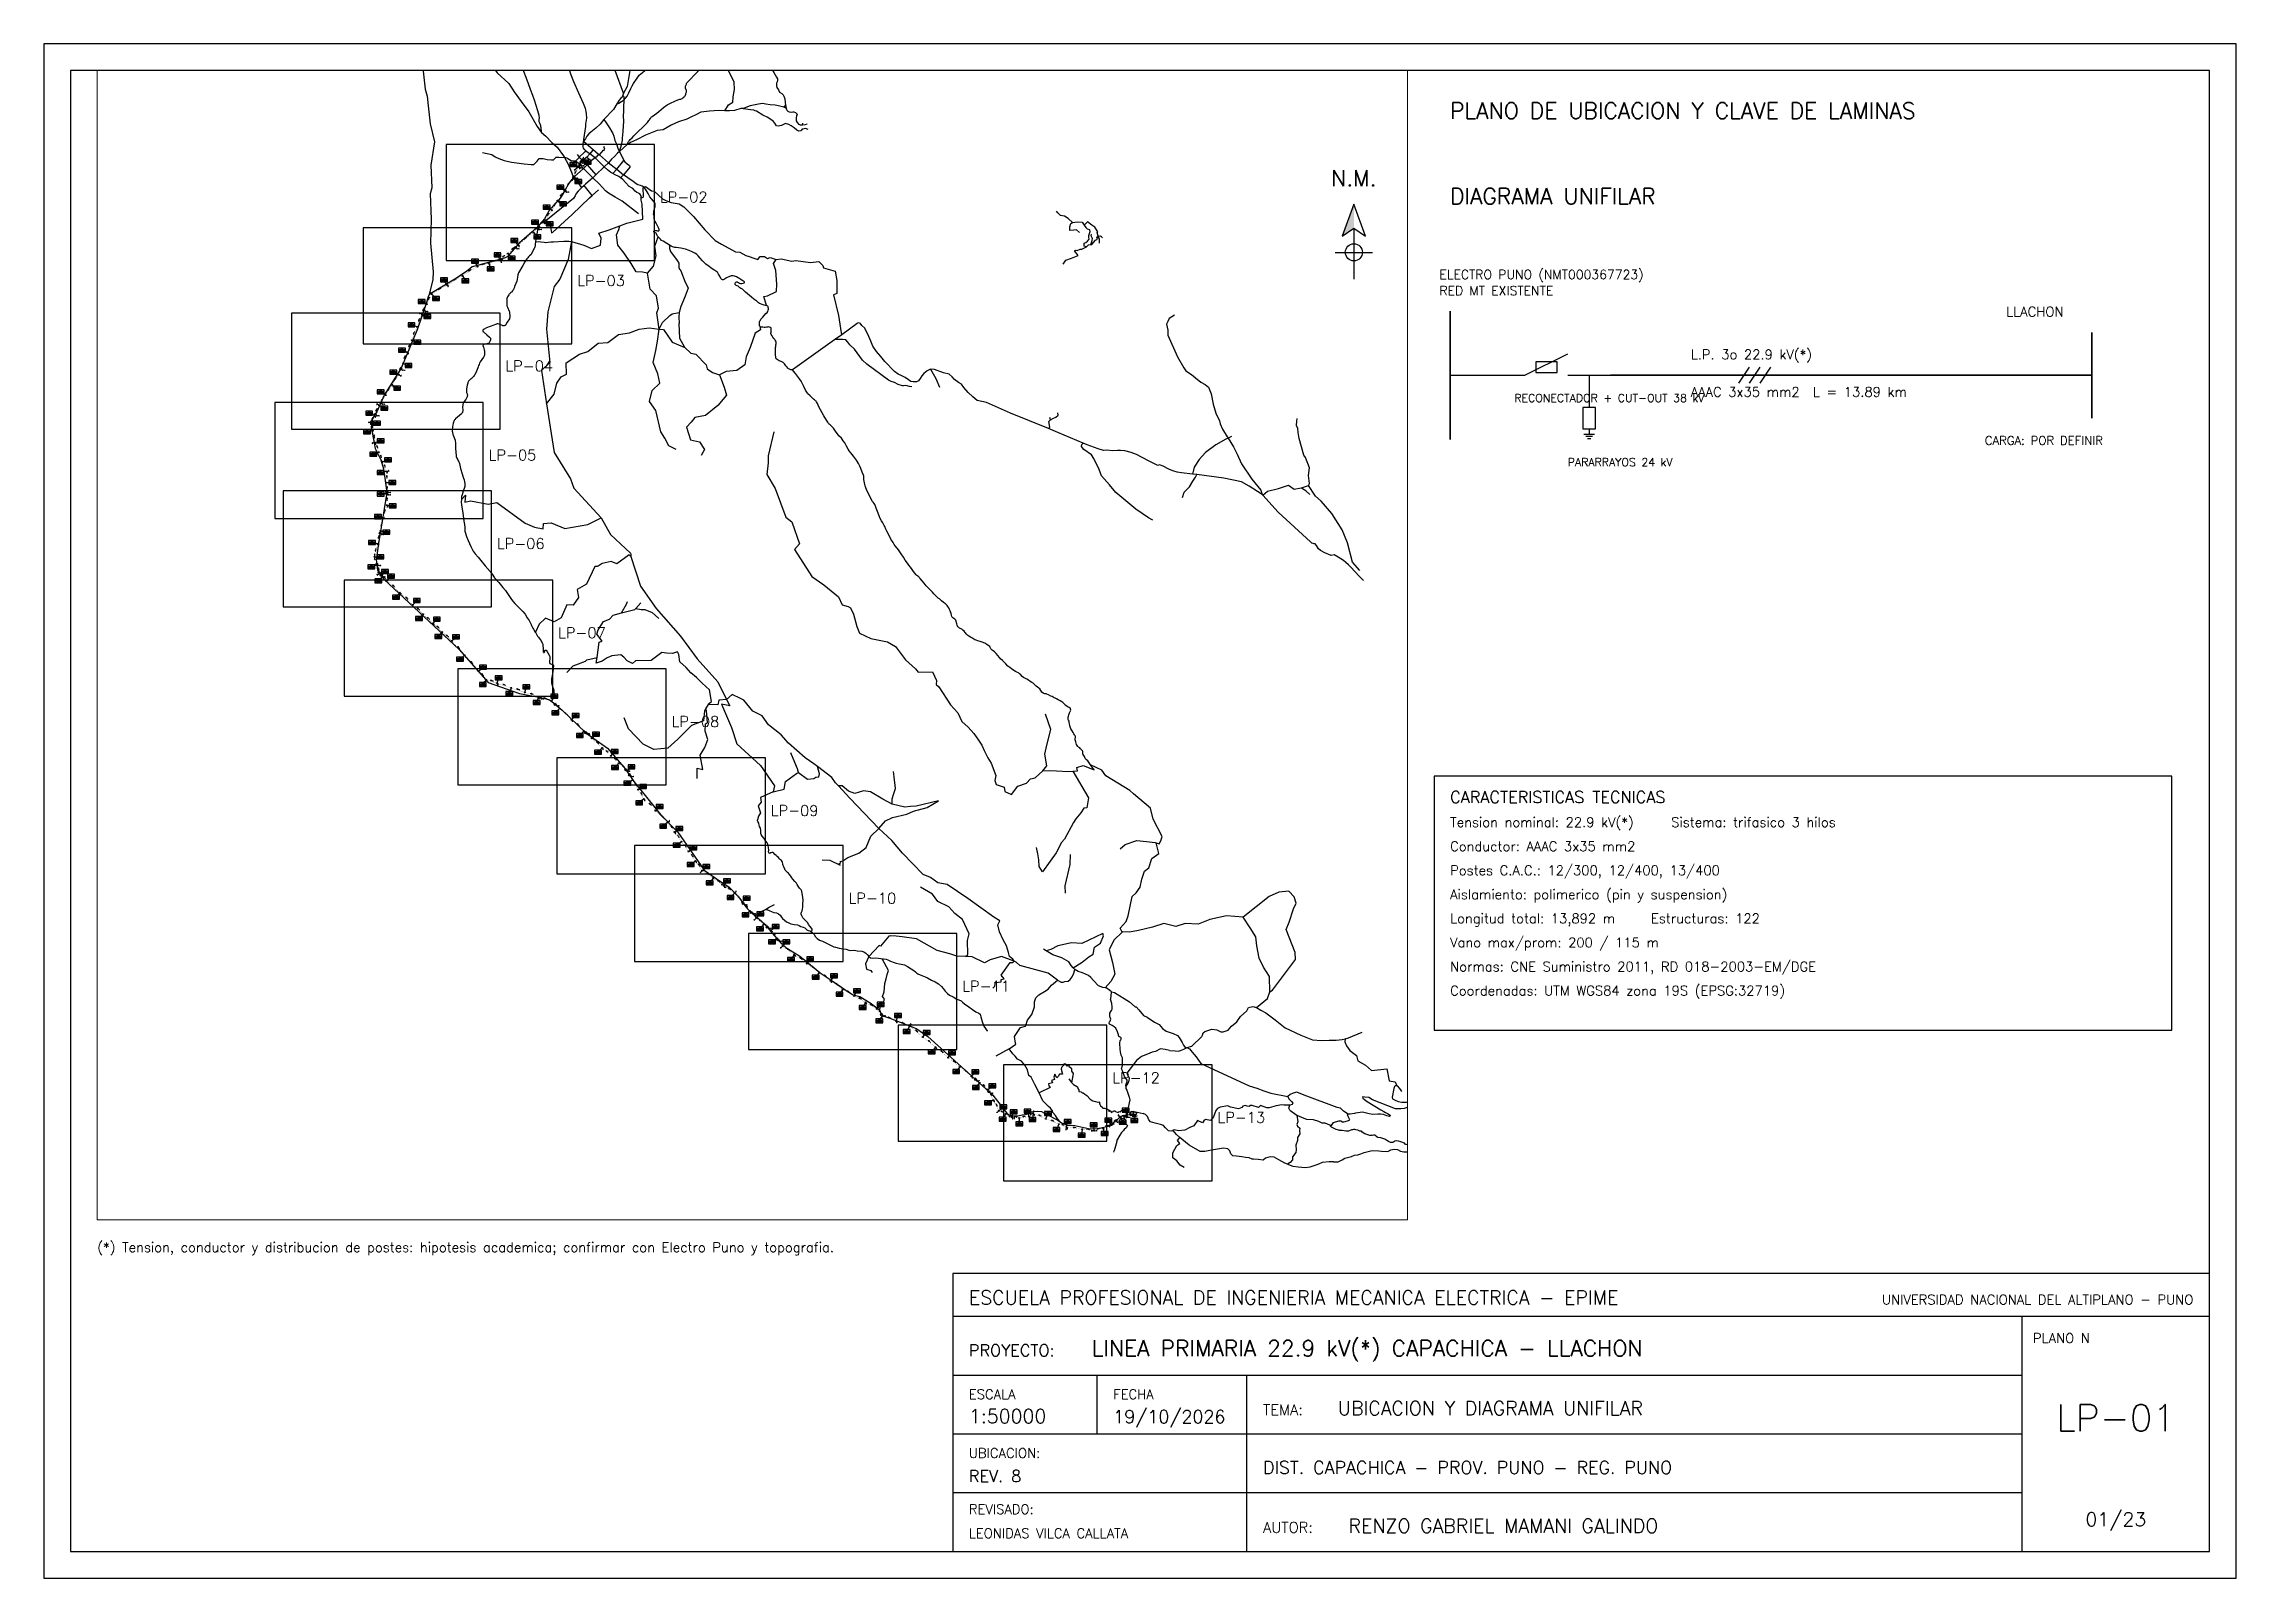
# Paper-space layout 'LP-01' of a CAD drawing. Header units: metres, sheet in millimetres. Extents: x 5 to 415, y 5 to 292.
# The model-space entities are those that its viewports show. They can reach past a viewport. Long polylines and large blocks are cut down to what shows.
import ezdxf
from ezdxf.enums import TextEntityAlignment as Align

# ---------------------------------------------------------------- set-up
doc = ezdxf.new("R2010")
doc.units = ezdxf.units.M
for name, color, linetype in [('CLAVE_LAMINAS', 6, 'CONTINUOUS'), ('CRUCES', 30, 'CONTINUOUS'), ('MARCO', 7, 'CONTINUOUS'), ('NM', 5, 'CONTINUOUS'), ('ROTULO', 7, 'CONTINUOUS'), ('RP_CONDUCTOR', 5, 'CONTINUOUS'), ('RP_CUADROPOSTE', 5, 'CONTINUOUS'), ('RP_LEYENDA', 7, 'CONTINUOUS'), ('RP_POSTE', 1, 'CONTINUOUS'), ('RP_PTIERRA', 2, 'CONTINUOUS'), ('RP_RETENIDA', 1, 'CONTINUOUS'), ('RP_VANO', 4, 'CONTINUOUS'), ('UNIFILAR', 7, 'CONTINUOUS'), ('VIAS', 8, 'CONTINUOUS')]:
    doc.layers.add(name, color=color, linetype=linetype)
doc.layers.add('REDCAD_VIEWPORTS', color=8, linetype='CONTINUOUS', plot=False)
doc.styles.add('ROMANS', font='romans.shx')

# ---------------------------------------------------------------- blocks, each defined once
blk = doc.blocks.new('NM')
blk.add_hatch(color=5).paths.add_polyline_path([(0, 0), (0, -4.5), (-2.2, -6)])
for p, q in [((0, -4.5), (0, -14)), ((-3.5, -9), (3.5, -9))]:
    blk.add_line(p, q)
blk.add_lwpolyline([(0, 0), (-2.2, -6), (0, -4.5), (2.2, -6)], close=True)
blk.add_circle((0, -9), 1.6)
at = {"style": 'ROMANS'}
blk.add_text('N.M.', height=3, dxfattribs=at).set_placement((0, 2.5), align=Align.BOTTOM_CENTER)
blk = doc.blocks.new('PAT')
for p, q in [((0, 0), (0, -1)), ((-1, -1), (1, -1)), ((-0.65, -1.4), (0.65, -1.4)), ((-0.3, -1.8), (0.3, -1.8))]:
    blk.add_line(p, q)
blk = doc.blocks.new('POSTE_LP')
blk.add_circle((0, 0), 0.9)
blk = doc.blocks.new('RETENIDA')
blk.add_line((0, 0), (4.5, 0))
blk.add_arc((5.3, 0), 0.8, 90, 270)
blk = doc.blocks.new('CUADRO_POSTE')
for p, q in [((0, 5), (13, 5)), ((0, 2.5), (13, 2.5))]:
    blk.add_line(p, q)
blk.add_lwpolyline([(0, 0), (13, 0), (13, 7.5), (0, 7.5)], close=True)
at = {"style": 'ROMANS'}
for tag, p in [('NUMERO', (6.5, 6.25)), ('ARMADO', (6.5, 3.75)), ('PAT', (6.5, 1.25))]:
    blk.add_attdef(tag, text='', height=1.5, dxfattribs=at).set_placement(p, align=Align.MIDDLE_CENTER)

msp = doc.modelspace()

# ---------------------------------------------------------------- linework, layer by layer
at = {"layer": 'CRUCES'}
for centre in [(410784, 8270310), (410786, 8270314), (410833, 8270410), (410843, 8270429), (410855, 8270454), (410863, 8270471), (410702, 8270185), (410637, 8270088), (410446, 8269834), (410500, 8269890), (410106, 8269544), (410239, 8269654), (409383, 8269067), (409169, 8268518), (408927, 8268093), (408981, 8268201), (408893, 8268004), (408896, 8268025), (409034, 8267375), (409034, 8267352), (408974, 8266981), (408942, 8266692), (408966, 8266612), (408984, 8266587), (410467, 8265446), (410610, 8265379), (410893, 8265118), (410898, 8265113), (411272, 8264769), (411306, 8264719), (412370, 8263519), (412445, 8263434), (412593, 8263296), (412693, 8263179), (413661, 8262480), (413663, 8262477), (414540, 8261871), (414666, 8261758), (415893, 8261520), (415938, 8261529), (415949, 8261531), (415998, 8261540), (416003, 8261541), (416014, 8261543), (415854, 8261485)]:
    msp.add_circle(centre, 9, dxfattribs=at)
at = {"layer": 'RP_CONDUCTOR', "const_width": 1.25}
msp.add_lwpolyline([(410865, 8270474), (410779, 8270300), (410517, 8269908), (410407, 8269794), (410097, 8269536), (409885, 8269475), (409458, 8269216), (409364, 8269029), (409148, 8268463), (408965, 8268176), (408891, 8268015), (408925, 8267829), (409031, 8267559), (409036, 8267243), (408923, 8266760), (408969, 8266601), (409644, 8265973), (409965, 8265611), (410576, 8265410), (411282, 8264760), (411439, 8264495), (411662, 8264276), (411987, 8263825), (412287, 8263614), (412490, 8263382), (412631, 8263265), (412736, 8263119), (413300, 8262715), (413619, 8262532), (413671, 8262466), (413925, 8262370), (414656, 8261778), (414760, 8261579), (414882, 8261518), (414949, 8261511), (415044, 8261524), (415082, 8261553), (415391, 8261425), (415651, 8261392), (415812, 8261445), (415890, 8261520), (416018, 8261543)], dxfattribs=at)
at = {"layer": 'RP_CUADROPOSTE'}
for p, q in [((410831, 8270405), (410782, 8270429)), ((410865, 8270474), (410914, 8270450)), ((410704, 8270188), (410658, 8270218)), ((410779, 8270300), (410826, 8270272)), ((410517, 8269908), (410560, 8269875)), ((410579, 8270001), (410533, 8270031)), ((410640, 8270092), (410686, 8270062)), ((410265, 8269676), (410230, 8269718)), ((410407, 8269794), (410444, 8269753)), ((410462, 8269851), (410422, 8269889)), ((409885, 8269475), (409862, 8269525)), ((409991, 8269506), (410006, 8269453)), ((410097, 8269536), (410072, 8269585)), ((410169, 8269596), (410204, 8269554)), ((409601, 8269302), (409572, 8269349)), ((409743, 8269389), (409772, 8269342)), ((409412, 8269123), (409362, 8269148)), ((409458, 8269216), (409496, 8269176)), ((409319, 8268910), (409267, 8268930)), ((409364, 8269029), (409415, 8269007)), ((409228, 8268674), (409177, 8268694)), ((409271, 8268786), (409323, 8268767)), ((409148, 8268463), (409098, 8268488)), ((409188, 8268569), (409240, 8268550)), ((409026, 8268272), (408980, 8268301)), ((409087, 8268368), (409133, 8268338)), ((408922, 8268081), (408872, 8268104)), ((408965, 8268176), (409014, 8268150)), ((408905, 8267939), (408851, 8267929)), ((408891, 8268015), (408946, 8268009)), ((408961, 8267739), (408909, 8267719)), ((408925, 8267829), (408978, 8267843)), ((408996, 8267649), (409047, 8267669)), ((409031, 8267559), (408977, 8267549)), ((409033, 8267454), (409088, 8267455)), ((409034, 8267349), (408979, 8267348)), ((409036, 8267243), (409091, 8267237)), ((409008, 8267123), (408954, 8267135)), ((408951, 8266881), (408897, 8266894)), ((408979, 8267002), (409033, 8266989)), ((408945, 8266682), (408892, 8266667)), ((408923, 8266760), (408978, 8266759)), ((408995, 8266577), (408957, 8266537)), ((408969, 8266601), (409019, 8266624)), ((409037, 8266538), (409074, 8266578)), ((409159, 8266424), (409122, 8266383)), ((409280, 8266311), (409318, 8266352)), ((409375, 8266223), (409338, 8266183)), ((409467, 8266138), (409504, 8266178)), ((409555, 8266056), (409517, 8266016)), ((409644, 8265973), (409684, 8266011)), ((409762, 8265840), (409721, 8265804)), ((409894, 8265690), (409936, 8265727)), ((409965, 8265611), (409934, 8265565)), ((410067, 8265577), (410084, 8265630)), ((410200, 8265534), (410183, 8265481)), ((410326, 8265492), (410343, 8265544)), ((410454, 8265450), (410437, 8265398)), ((410576, 8265410), (410602, 8265458)), ((410651, 8265341), (410614, 8265300)), ((410765, 8265236), (410802, 8265276)), ((410879, 8265131), (410842, 8265090)), ((410954, 8265061), (410992, 8265102)), ((411050, 8264973), (411013, 8264933)), ((411131, 8264899), (411168, 8264939)), ((411207, 8264829), (411169, 8264789)), ((411282, 8264760), (411325, 8264795)), ((411334, 8264672), (411287, 8264644)), ((411387, 8264583), (411434, 8264611)), ((411439, 8264495), (411396, 8264460)), ((411550, 8264386), (411589, 8264425)), ((411662, 8264276), (411621, 8264240)), ((411727, 8264186), (411772, 8264218)), ((411792, 8264096), (411747, 8264064)), ((411857, 8264005), (411902, 8264038)), ((411922, 8263915), (411877, 8263883)), ((411987, 8263825), (412025, 8263864)), ((412087, 8263754), (412055, 8263709)), ((412187, 8263684), (412219, 8263729)), ((412287, 8263614), (412250, 8263573)), ((412359, 8263531), (412401, 8263567)), ((412432, 8263448), (412391, 8263412)), ((412490, 8263382), (412528, 8263421)), ((412561, 8263323), (412525, 8263281)), ((412631, 8263265), (412671, 8263302)), ((412683, 8263192), (412639, 8263160)), ((412736, 8263119), (412773, 8263160)), ((412847, 8263039), (412815, 8262994)), ((412963, 8262956), (412995, 8263001)), ((413079, 8262873), (413047, 8262828)), ((413187, 8262796), (413219, 8262841)), ((413300, 8262715), (413270, 8262669)), ((413406, 8262654), (413434, 8262701)), ((413512, 8262593), (413485, 8262545)), ((413619, 8262532), (413653, 8262575)), ((413671, 8262466), (413642, 8262420)), ((413798, 8262418), (413818, 8262469)), ((413925, 8262370), (413897, 8262322)), ((414049, 8262269), (414084, 8262312)), ((414166, 8262174), (414131, 8262132)), ((414286, 8262077), (414321, 8262120)), ((414395, 8261989), (414360, 8261946)), ((414504, 8261901), (414538, 8261944)), ((414579, 8261839), (414545, 8261797)), ((414656, 8261778), (414699, 8261812)), ((414708, 8261678), (414659, 8261653)), ((414760, 8261579), (414802, 8261615)), ((414821, 8261549), (414797, 8261499)), ((414882, 8261518), (414898, 8261571)), ((414949, 8261511), (414951, 8261456)), ((415044, 8261524), (415027, 8261577)), ((415082, 8261553), (415075, 8261498)), ((415200, 8261504), (415221, 8261555)), ((415890, 8261520), (415919, 8261473)), ((415957, 8261532), (415947, 8261586)), ((416018, 8261543), (416028, 8261489)), ((415320, 8261454), (415299, 8261404)), ((415391, 8261425), (415403, 8261479)), ((415540, 8261406), (415533, 8261351)), ((415651, 8261392), (415648, 8261447)), ((415732, 8261418), (415749, 8261366)), ((415812, 8261445), (415783, 8261492))]:
    msp.add_line(p, q, dxfattribs=at)
at = {"layer": 'VIAS'}
for points in [[(411251, 8271096), (411165, 8271324), (411121, 8271470), (411110, 8271494), (411109, 8271497), (411063, 8271596), (411051, 8271625), (411044, 8271649), (411035, 8271674), (411028, 8271686), (411012, 8271715), (410963, 8271806), (410912, 8271936), (410789, 8272224), (410743, 8272306), (410697, 8272392), (410675, 8272532), (410679, 8272602)], [(411315, 8271422), (411316, 8271343), (411283, 8271160), (411251, 8271096), (411245, 8271079), (411236, 8271060), (411226, 8271049), (411210, 8271030), (411199, 8271016), (411186, 8270997), (411155, 8270945), (411066, 8270851), (411031, 8270807), (410991, 8270768), (410961, 8270744), (410944, 8270733), (410926, 8270716), (410908, 8270695), (410894, 8270669), (410877, 8270647)], [(411186, 8270997), (411191, 8270998), (411196, 8270999), (411201, 8271001), (411205, 8271003), (411232, 8271018), (411255, 8271034), (411265, 8271047), (411283, 8271070), (411300, 8271100), (411319, 8271141), (411330, 8271165), (411344, 8271186), (411378, 8271238), (411397, 8271264), (411427, 8271290), (411478, 8271334), (411508, 8271363), (411548, 8271404)], [(409479, 8271579), (409474, 8271527), (409441, 8271494), (409395, 8271427), (409377, 8271303), (409396, 8271135), (409414, 8271068), (409424, 8270978), (409441, 8270811), (409481, 8270641), (409447, 8270424), (409457, 8270210), (409441, 8270156), (409451, 8269918), (409444, 8269693), (409470, 8269424), (409466, 8269354), (409432, 8269214)], [(412649, 8271380), (412639, 8271352), (412640, 8271322), (412645, 8271304), (412655, 8271290), (412668, 8271267), (412682, 8271246), (412690, 8271231), (412691, 8271219), (412686, 8271204), (412681, 8271189), (412679, 8271164), (412684, 8271149), (412700, 8271127), (412710, 8271107), (412731, 8271095), (412744, 8271080), (412748, 8271068), (412757, 8271044), (412762, 8271009), (412765, 8270986), (412771, 8270957)], [(410002, 8271503), (409983, 8271393), (410068, 8271288), (410177, 8271186), (410228, 8271110), (410293, 8271019), (410364, 8270923), (410441, 8270784), (410479, 8270731), (410482, 8270728), (410522, 8270695), (410579, 8270636), (410630, 8270591), (410688, 8270509), (410697, 8270494), (410730, 8270438), (410762, 8270358)], [(410279, 8271397), (410314, 8271303), (410335, 8271245), (410357, 8271187), (410378, 8271133), (410399, 8271078), (410414, 8271034), (410447, 8270935), (410459, 8270890), (410461, 8270861), (410459, 8270854), (410459, 8270847), (410459, 8270840), (410459, 8270833), (410461, 8270826), (410463, 8270819), (410467, 8270810), (410470, 8270802), (410473, 8270794), (410475, 8270784), (410477, 8270774), (410478, 8270764), (410480, 8270746), (410481, 8270741), (410481, 8270738), (410482, 8270733), (410482, 8270728)], [(410739, 8271526), (410744, 8271339), (410746, 8271307), (410754, 8271278), (410782, 8271205), (410830, 8271100), (410874, 8271003), (410891, 8270957), (410900, 8270907), (410904, 8270862), (410896, 8270807)], [(411842, 8271194), (411946, 8271299), (412010, 8271385), (412117, 8271493)], [(412198, 8270932), (412231, 8270987), (412273, 8271011), (412274, 8271061), (412287, 8271130), (412286, 8271201), (412157, 8271451), (412117, 8271493)], [(411285, 8270615), (411285, 8270618), (411286, 8270622), (411287, 8270627), (411289, 8270631), (411294, 8270639), (411298, 8270646), (411305, 8270655), (411313, 8270663), (411330, 8270680), (411345, 8270696), (411382, 8270733), (411437, 8270784), (411464, 8270812), (411474, 8270822), (411482, 8270832), (411488, 8270840), (411493, 8270848), (411497, 8270855), (411501, 8270861), (411506, 8270868), (411511, 8270874), (411517, 8270879), (411539, 8270893), (411562, 8270909), (411581, 8270924), (411602, 8270944), (411625, 8270964), (411659, 8270986), (411689, 8271003), (411729, 8271022), (411758, 8271034), (411778, 8271039), (411785, 8271042), (411792, 8271045), (411798, 8271048), (411806, 8271053), (411813, 8271059), (411817, 8271063), (411821, 8271068), (411825, 8271073), (411829, 8271079), (411832, 8271086), (411834, 8271092), (411837, 8271099), (411838, 8271106), (411839, 8271113), (411838, 8271120), (411837, 8271128), (411831, 8271142), (411830, 8271146), (411829, 8271151), (411829, 8271155), (411830, 8271159), (411831, 8271163), (411833, 8271167), (411836, 8271174), (411838, 8271180), (411840, 8271187), (411842, 8271194)], [(411209, 8270555), (411215, 8270564), (411225, 8270590), (411235, 8270625), (411239, 8270656), (411241, 8270679), (411244, 8270705), (411247, 8270741), (411251, 8270788), (411252, 8270835), (411251, 8270880), (411252, 8270927), (411254, 8270977), (411255, 8271018), (411255, 8271027), (411255, 8271034), (411256, 8271051), (411255, 8271055), (411255, 8271059), (411252, 8271065), (411250, 8271070), (411248, 8271075), (411245, 8271079)], [(412961, 8270804), (412948, 8270799), (412924, 8270797), (412921, 8270797), (412906, 8270798), (412892, 8270804), (412877, 8270823), (412868, 8270839), (412866, 8270862), (412872, 8270887), (412876, 8270896), (412860, 8270912), (412847, 8270918), (412832, 8270920), (412817, 8270917), (412803, 8270920), (412789, 8270925), (412780, 8270933), (412778, 8270946), (412771, 8270957), (412750, 8270967), (412713, 8270974), (412667, 8270983), (412622, 8270987), (412581, 8270994), (412549, 8270999), (412511, 8270995), (412433, 8270977), (412379, 8270956), (412346, 8270953), (412287, 8270936), (412242, 8270931), (412198, 8270932), (412141, 8270934), (412055, 8270928), (411972, 8270920), (411932, 8270897), (411880, 8270871), (411841, 8270852), (411763, 8270827), (411696, 8270796), (411622, 8270754), (411566, 8270746), (411457, 8270704), (411372, 8270659), (411315, 8270634), (411302, 8270627), (411285, 8270615), (411211, 8270550)], [(412871, 8270749), (412845, 8270773), (412818, 8270792), (412796, 8270805), (412766, 8270812), (412727, 8270794), (412696, 8270787), (412682, 8270790), (412666, 8270817), (412648, 8270834), (412618, 8270855), (412594, 8270871), (412554, 8270891), (412494, 8270929), (412480, 8270932), (412467, 8270938), (412437, 8270942), (412346, 8270953)], [(412765, 8270986), (412750, 8270967)], [(410896, 8270807), (410894, 8270786), (410877, 8270663), (410877, 8270647)], [(411066, 8270851), (411088, 8270820), (411119, 8270772), (411142, 8270734), (411149, 8270719), (411158, 8270693), (411170, 8270653), (411183, 8270622), (411198, 8270582), (411209, 8270555), (411211, 8270550)], [(412919, 8270759), (412908, 8270744), (412890, 8270741), (412871, 8270749)], [(412926, 8270761), (412919, 8270759)], [(412925, 8270816), (412921, 8270797)], [(412978, 8270758), (412951, 8270765), (412926, 8270761)], [(412963, 8270810), (412961, 8270804)], [(409931, 8270542), (409975, 8270533), (410020, 8270523), (410050, 8270500), (410083, 8270486), (410134, 8270468), (410203, 8270452), (410322, 8270435), (410385, 8270430), (410412, 8270430), (410442, 8270460), (410460, 8270485), (410499, 8270484), (410536, 8270475), (410575, 8270473), (410595, 8270473), (410619, 8270497), (410644, 8270497), (410697, 8270494)], [(411017, 8270526), (410993, 8270499), (410984, 8270492), (410949, 8270463), (410911, 8270425), (410876, 8270391), (410787, 8270313), (410781, 8270308), (410759, 8270284), (410735, 8270250), (410702, 8270185), (410671, 8270133), (410643, 8270094), (410609, 8270061), (410576, 8270025), (410558, 8270005), (410543, 8269978), (410510, 8269922), (410470, 8269874)], [(410896, 8270557), (410887, 8270548), (410836, 8270499), (410831, 8270493), (410803, 8270465)], [(410815, 8270523), (410836, 8270499), (410868, 8270466), (410911, 8270425), (410991, 8270334)], [(410966, 8270570), (410959, 8270560), (410934, 8270528), (410907, 8270499), (410868, 8270466), (410836, 8270436)], [(411222, 8270304), (411206, 8270316), (411173, 8270332), (411149, 8270344), (411131, 8270354), (411100, 8270379), (411068, 8270409), (410984, 8270492), (410934, 8270528), (410920, 8270540), (410896, 8270557), (410890, 8270563), (410884, 8270569), (410877, 8270582), (410874, 8270594), (410874, 8270613), (410877, 8270647)], [(410877, 8270647), (410900, 8270625), (410947, 8270584), (410966, 8270570), (411017, 8270526), (411025, 8270519), (411109, 8270444), (411186, 8270387), (411251, 8270333)], [(411025, 8270519), (411062, 8270562), (411069, 8270562), (411072, 8270566), (411070, 8270572), (411075, 8270580), (411066, 8270588), (411070, 8270594), (411071, 8270601)], [(411211, 8270550), (411195, 8270534), (411166, 8270503), (411138, 8270479), (411109, 8270444)], [(411211, 8270550), (411241, 8270492), (411246, 8270481), (411254, 8270468), (411262, 8270455), (411285, 8270435), (411305, 8270419), (411310, 8270413), (411309, 8270406), (411251, 8270333)], [(411109, 8270444), (411068, 8270409), (410991, 8270334), (410985, 8270328), (410962, 8270306), (410895, 8270246), (410882, 8270234), (410857, 8270210), (410825, 8270179), (410807, 8270157), (410797, 8270137), (410783, 8270111), (410524, 8269904), (410504, 8269893), (410470, 8269874), (410449, 8269850), (410396, 8269800), (410274, 8269695), (410165, 8269569), (410144, 8269555), (410082, 8269537), (409834, 8269472), (409781, 8269429), (409672, 8269356), (409432, 8269214), (409422, 8269191), (409408, 8269138), (409319, 8268884), (409172, 8268524), (409013, 8268272), (408943, 8268117), (408899, 8268049), (408889, 8267972), (408929, 8267773), (408982, 8267667), (409005, 8267582), (409036, 8267361), (408959, 8266886), (408938, 8266731), (408949, 8266636), (409009, 8266551), (409713, 8265892), (409983, 8265586), (410277, 8265481), (410427, 8265454), (410531, 8265432), (410557, 8265424), (410580, 8265408), (410675, 8265326), (410897, 8265114), (411100, 8264971), (411270, 8264773), (411347, 8264658), (411596, 8264350), (411757, 8264185), (412004, 8263831), (412157, 8263725), (412234, 8263674), (412295, 8263615), (412326, 8263579), (412385, 8263498), (412410, 8263469), (412441, 8263437), (412477, 8263402), (412480, 8263400), (412513, 8263378), (412573, 8263320), (412641, 8263239), (412705, 8263165), (412767, 8263107), (412888, 8263033), (412942, 8262990), (413090, 8262870), (413267, 8262750), (413340, 8262698), (413397, 8262665), (413460, 8262649), (413555, 8262588), (413644, 8262524), (413661, 8262478), (413694, 8262462), (413741, 8262444), (413934, 8262371), (413992, 8262345), (414095, 8262273), (414313, 8262076), (414702, 8261725), (414804, 8261598), (414841, 8261549), (414884, 8261531), (414936, 8261531), (414979, 8261541), (415002, 8261545), (415018, 8261549), (415030, 8261553), (415044, 8261559), (415067, 8261568), (415089, 8261571), (415120, 8261576), (415159, 8261571), (415221, 8261539), (415310, 8261492), (415333, 8261476), (415346, 8261466), (415400, 8261446), (415469, 8261441), (415555, 8261424), (415615, 8261411), (415687, 8261415), (415779, 8261436), (415821, 8261463), (415866, 8261493), (415900, 8261527), (415921, 8261534), (415941, 8261528), (415951, 8261531)], [(410803, 8270465), (410797, 8270461), (410781, 8270461), (410759, 8270465), (410728, 8270481), (410719, 8270489), (410710, 8270493), (410697, 8270494)], [(410762, 8270358), (410773, 8270331), (410778, 8270320), (410787, 8270313), (410797, 8270303), (410857, 8270210)], [(410849, 8270422), (410787, 8270373)], [(411391, 8269967), (411237, 8270086), (411172, 8270124), (411108, 8270161), (411082, 8270183), (411025, 8270245), (410962, 8270306), (410876, 8270391), (410849, 8270422), (410836, 8270436), (410803, 8270465)], [(410907, 8270499), (410949, 8270463)], [(411149, 8270344), (411186, 8270387), (411254, 8270468)], [(411222, 8270304), (411251, 8270333)], [(411441, 8270217), (411432, 8270224), (411429, 8270226), (411423, 8270228), (411409, 8270232), (411384, 8270239), (411368, 8270248), (411339, 8270271), (411289, 8270305), (411251, 8270333)], [(410428, 8269709), (410476, 8269707), (410507, 8269702), (410520, 8269701), (410544, 8269702), (410570, 8269706), (410594, 8269707), (410692, 8269711), (410738, 8269713), (410765, 8269710), (410879, 8269675), (410952, 8269644), (411034, 8269675), (411042, 8269739), (411019, 8269786), (411117, 8269817), (411217, 8269855), (411281, 8269880), (411431, 8269917), (411423, 8270059), (411416, 8270095), (411416, 8270126)], [(410575, 8269791), (410588, 8269797), (410769, 8269962), (410931, 8270119), (410956, 8270141), (411015, 8270192)], [(410956, 8270141), (410882, 8270234)], [(415469, 8265089), (415468, 8265096), (415462, 8265105), (415454, 8265118), (415445, 8265133), (415434, 8265151), (415429, 8265162), (415426, 8265169), (415423, 8265181), (415421, 8265199), (415418, 8265212), (415416, 8265223), (415412, 8265231), (415409, 8265240), (415408, 8265248), (415408, 8265259), (415411, 8265271), (415414, 8265282), (415417, 8265292), (415421, 8265302), (415426, 8265312), (415430, 8265319), (415432, 8265326), (415431, 8265334), (415429, 8265341), (415425, 8265346), (415418, 8265350), (415409, 8265355), (415400, 8265360), (415387, 8265370), (415378, 8265375), (415372, 8265381), (415364, 8265391), (415358, 8265398), (415349, 8265404), (415332, 8265414), (415313, 8265424), (415300, 8265431), (415286, 8265438), (415278, 8265441), (415268, 8265447), (415258, 8265453), (415247, 8265458), (415225, 8265469), (415209, 8265476), (415201, 8265478), (415191, 8265479), (415180, 8265481), (415173, 8265485), (415163, 8265495), (415152, 8265511), (415142, 8265525), (415133, 8265533), (415120, 8265542), (415109, 8265551), (415093, 8265567), (415081, 8265578), (415068, 8265586), (415054, 8265593), (415036, 8265605), (415020, 8265615), (415003, 8265624), (414991, 8265632), (414979, 8265641), (414964, 8265656), (414953, 8265666), (414942, 8265674), (414928, 8265680), (414915, 8265687), (414900, 8265697), (414878, 8265714), (414861, 8265726), (414844, 8265739), (414825, 8265759), (414810, 8265776), (414794, 8265791), (414776, 8265807), (414765, 8265819), (414750, 8265838), (414733, 8265857), (414720, 8265870), (414708, 8265881), (414698, 8265887), (414691, 8265893), (414684, 8265901), (414680, 8265911), (414675, 8265920), (414665, 8265928), (414651, 8265938), (414634, 8265948), (414614, 8265958), (414604, 8265962), (414585, 8265967), (414564, 8265974), (414547, 8265980), (414536, 8265985), (414525, 8265991), (414508, 8266001), (414493, 8266010), (414479, 8266019), (414469, 8266024), (414463, 8266029), (414456, 8266037), (414445, 8266053), (414434, 8266066), (414424, 8266075), (414413, 8266083), (414393, 8266094), (414381, 8266101), (414377, 8266106), (414373, 8266111), (414370, 8266121), (414367, 8266133), (414365, 8266144), (414360, 8266158), (414356, 8266168), (414353, 8266171), (414347, 8266176), (414338, 8266182), (414330, 8266188), (414324, 8266196), (414320, 8266203), (414316, 8266213), (414313, 8266230), (414309, 8266245), (414304, 8266256), (414299, 8266267), (414291, 8266283), (414283, 8266297), (414276, 8266305), (414269, 8266312), (414260, 8266320), (414243, 8266332), (414224, 8266348), (414204, 8266366), (414193, 8266375), (414180, 8266387), (414168, 8266398), (414151, 8266415), (414138, 8266430), (414110, 8266459), (414081, 8266489), (414071, 8266501), (414060, 8266513), (414042, 8266535), (414024, 8266558), (414016, 8266567), (414010, 8266573), (414002, 8266579), (413993, 8266586), (413987, 8266593), (413975, 8266608), (413962, 8266624), (413948, 8266641), (413933, 8266662), (413918, 8266682), (413905, 8266700), (413885, 8266729), (413868, 8266756), (413846, 8266788), (413834, 8266806), (413822, 8266825), (413809, 8266841), (413791, 8266863), (413781, 8266876), (413770, 8266893), (413750, 8266926), (413734, 8266959), (413712, 8267000), (413704, 8267018), (413693, 8267044), (413688, 8267054), (413674, 8267078), (413663, 8267097), (413651, 8267120), (413641, 8267145), (413626, 8267183), (413614, 8267215), (413604, 8267242), (413599, 8267251), (413594, 8267259), (413585, 8267270), (413578, 8267279), (413562, 8267306), (413546, 8267339), (413528, 8267375), (413515, 8267405), (413509, 8267425), (413505, 8267437), (413502, 8267452), (413500, 8267467), (413498, 8267483), (413497, 8267502), (413496, 8267514), (413493, 8267525), (413483, 8267553), (413470, 8267586), (413461, 8267609), (413454, 8267622), (413447, 8267634), (413427, 8267663), (413399, 8267701), (413376, 8267732), (413361, 8267752), (413352, 8267767), (413334, 8267795), (413318, 8267825), (413305, 8267846), (413295, 8267859), (413287, 8267869), (413264, 8267891), (413256, 8267900), (413233, 8267936), (413214, 8267963), (413199, 8267980), (413183, 8267995), (413174, 8268002), (413166, 8268008), (413159, 8268018), (413147, 8268037), (413123, 8268079), (413092, 8268135), (413077, 8268163), (413063, 8268193), (413054, 8268209), (413050, 8268215), (413044, 8268220), (413035, 8268228), (413026, 8268236), (412996, 8268265), (412975, 8268284), (412969, 8268290), (412953, 8268319), (412935, 8268353), (412920, 8268383), (412910, 8268402), (412895, 8268425), (412878, 8268449), (412858, 8268476), (412840, 8268498), (412829, 8268512), (412822, 8268510), (412815, 8268510), (412809, 8268511), (412802, 8268515), (412794, 8268519), (412788, 8268524), (412779, 8268533), (412768, 8268546), (412754, 8268564), (412743, 8268577), (412736, 8268582), (412730, 8268585), (412723, 8268587), (412715, 8268589), (412706, 8268592), (412695, 8268599), (412686, 8268605), (412678, 8268611), (412675, 8268617), (412673, 8268627), (412671, 8268649), (412670, 8268660), (412671, 8268675), (412672, 8268690), (412672, 8268699), (412671, 8268708), (412671, 8268717), (412673, 8268728), (412675, 8268742), (412677, 8268753), (412677, 8268762), (412676, 8268769), (412673, 8268777), (412668, 8268786), (412665, 8268792), (412656, 8268802), (412647, 8268815), (412639, 8268828), (412632, 8268841), (412629, 8268848), (412629, 8268853), (412630, 8268862), (412632, 8268873), (412632, 8268887), (412632, 8268895), (412630, 8268901), (412624, 8268906), (412616, 8268909), (412609, 8268910), (412599, 8268909), (412587, 8268907), (412574, 8268906), (412564, 8268906), (412552, 8268908), (412540, 8268909), (412532, 8268912), (412525, 8268916), (412522, 8268921), (412521, 8268925), (412520, 8268935), (412520, 8268947), (412522, 8268957), (412526, 8268967), (412530, 8268975), (412535, 8268983), (412552, 8269002), (412582, 8269035), (412592, 8269046), (412598, 8269054), (412603, 8269066), (412605, 8269076), (412605, 8269084), (412604, 8269093), (412601, 8269099), (412598, 8269105), (412592, 8269108), (412587, 8269110), (412578, 8269111), (412566, 8269114), (412546, 8269120), (412530, 8269126), (412521, 8269130), (412513, 8269136), (412502, 8269146), (412493, 8269153), (412486, 8269158), (412468, 8269171), (412446, 8269188), (412410, 8269220), (412391, 8269236), (412362, 8269263), (412356, 8269267), (412346, 8269271), (412339, 8269275), (412331, 8269282), (412322, 8269291), (412314, 8269295), (412304, 8269298), (412298, 8269303), (412295, 8269308), (412294, 8269314), (412295, 8269320), (412297, 8269326), (412300, 8269330), (412306, 8269332), (412312, 8269332), (412317, 8269330), (412325, 8269326), (412335, 8269320), (412344, 8269318), (412355, 8269317), (412370, 8269319), (412378, 8269322), (412380, 8269326), (412381, 8269330), (412378, 8269336), (412373, 8269339), (412366, 8269342), (412349, 8269351), (412333, 8269363), (412321, 8269370), (412305, 8269378), (412289, 8269384), (412275, 8269387), (412266, 8269388), (412256, 8269387), (412249, 8269386), (412240, 8269381), (412213, 8269369), (412195, 8269358), (412188, 8269354), (412181, 8269352), (412174, 8269352), (412168, 8269355), (412164, 8269359), (412160, 8269364), (412150, 8269385), (412139, 8269403), (412133, 8269416), (412128, 8269421), (412123, 8269425), (412112, 8269432), (412093, 8269443), (412068, 8269460), (412049, 8269477), (412032, 8269487), (412020, 8269496), (412009, 8269507), (411989, 8269527), (411968, 8269552), (411948, 8269576), (411937, 8269587), (411924, 8269596), (411911, 8269604), (411891, 8269613), (411864, 8269624), (411831, 8269636), (411815, 8269642), (411801, 8269645), (411786, 8269648), (411765, 8269650), (411743, 8269652), (411729, 8269654), (411719, 8269656), (411709, 8269660), (411695, 8269667), (411681, 8269675), (411655, 8269690), (411621, 8269711), (411606, 8269720), (411595, 8269730), (411583, 8269742), (411575, 8269752), (411569, 8269760), (411564, 8269766), (411558, 8269780), (411554, 8269786), (411550, 8269789), (411540, 8269793), (411535, 8269795), (411533, 8269798), (411532, 8269802), (411533, 8269807), (411536, 8269810), (411540, 8269813), (411550, 8269813), (411559, 8269813), (411568, 8269810), (411576, 8269808), (411580, 8269808), (411583, 8269812), (411583, 8269816), (411582, 8269821), (411579, 8269831), (411568, 8269855), (411558, 8269873), (411546, 8269897), (411541, 8269910), (411538, 8269920), (411536, 8269934), (411535, 8269949), (411531, 8269963), (411532, 8269976), (411534, 8269991), (411536, 8270005), (411539, 8270019), (411545, 8270038), (411547, 8270046), (411546, 8270053), (411546, 8270061), (411544, 8270071), (411530, 8270086), (411513, 8270107), (411496, 8270128), (411482, 8270157), (411454, 8270199), (411447, 8270212), (411444, 8270215), (411441, 8270217), (411439, 8270217), (411437, 8270216), (411434, 8270213), (411432, 8270209), (411432, 8270204), (411432, 8270195), (411432, 8270180), (411434, 8270161), (411435, 8270140), (411434, 8270127), (411431, 8270121), (411425, 8270119), (411420, 8270120), (411416, 8270125), (411416, 8270126), (411415, 8270131), (411409, 8270146), (411403, 8270154), (411395, 8270158), (411389, 8270162), (411376, 8270169), (411360, 8270181), (411337, 8270204), (411303, 8270225), (411269, 8270262), (411242, 8270290), (411222, 8270304)], [(411441, 8270217), (411455, 8270223), (411513, 8270182), (411535, 8270180), (411616, 8270108), (411646, 8270093), (411695, 8270074), (411769, 8270061), (411815, 8270032), (411904, 8269942), (412009, 8269818), (412107, 8269719), (412167, 8269684), (412298, 8269614), (412337, 8269610), (412395, 8269579), (412426, 8269569), (412467, 8269552), (412507, 8269542), (412527, 8269568), (412568, 8269569), (412595, 8269550), (412621, 8269560), (412677, 8269542)], [(415448, 8269886), (415408, 8269923), (415374, 8269947), (415336, 8269951), (415311, 8269976), (415298, 8269993)], [(410449, 8269850), (410445, 8269845), (410445, 8269837), (410446, 8269827), (410446, 8269817), (410443, 8269798), (410439, 8269782), (410435, 8269767), (410433, 8269754), (410431, 8269740), (410430, 8269727), (410428, 8269709), (410425, 8269681), (410424, 8269674), (410423, 8269666), (410420, 8269659), (410417, 8269651), (410413, 8269644), (410383, 8269586), (410372, 8269574), (410363, 8269566), (410355, 8269557), (410347, 8269548), (410339, 8269539), (410333, 8269529), (410327, 8269520), (410307, 8269484), (410268, 8269415), (410265, 8269408), (410263, 8269399), (410261, 8269390), (410260, 8269380), (410257, 8269353), (410252, 8269338), (410243, 8269317), (410230, 8269287), (410226, 8269273), (410224, 8269268), (410222, 8269262), (410218, 8269255), (410213, 8269249), (410202, 8269236), (410196, 8269232), (410190, 8269227), (410186, 8269221), (410182, 8269216), (410176, 8269209), (410170, 8269201), (410166, 8269192), (410163, 8269185), (410160, 8269176), (410158, 8269168), (410158, 8269155), (410158, 8269142), (410158, 8269126), (410158, 8269120), (410158, 8269115), (410159, 8269109), (410161, 8269102), (410164, 8269095), (410181, 8269059), (410183, 8269052), (410184, 8269041), (410187, 8269013), (410188, 8269008), (410187, 8269004), (410187, 8268999), (410185, 8268992), (410183, 8268986), (410163, 8268955), (410150, 8268934), (410148, 8268930), (410145, 8268928), (410142, 8268925), (410139, 8268923), (410135, 8268922), (410131, 8268921), (410127, 8268921), (410123, 8268921), (410119, 8268923), (410092, 8268933), (410077, 8268938), (410073, 8268938), (410068, 8268938), (410063, 8268937), (410058, 8268936), (410054, 8268934), (410038, 8268927), (410002, 8268914), (409970, 8268903), (409946, 8268889), (409936, 8268882), (409935, 8268879), (409934, 8268876), (409933, 8268872), (409934, 8268869), (409941, 8268863), (409972, 8268837), (409998, 8268815), (410001, 8268812), (410003, 8268808), (410005, 8268804), (410006, 8268800), (410007, 8268795), (410007, 8268790), (410003, 8268779), (410000, 8268773), (409997, 8268767), (409993, 8268762), (409989, 8268758), (409986, 8268756), (409982, 8268754), (409978, 8268752), (409973, 8268751), (409969, 8268750), (409955, 8268750), (409951, 8268750), (409947, 8268749), (409943, 8268747), (409939, 8268744), (409938, 8268743), (409936, 8268741), (409935, 8268738), (409935, 8268736), (409940, 8268720), (409947, 8268696), (409949, 8268688), (409950, 8268680), (409951, 8268673), (409951, 8268663), (409950, 8268654), (409949, 8268647), (409948, 8268641), (409946, 8268637), (409944, 8268633), (409941, 8268629), (409911, 8268583), (409904, 8268571), (409899, 8268558), (409895, 8268548), (409892, 8268538), (409889, 8268528), (409874, 8268496), (409859, 8268462), (409854, 8268455), (409849, 8268448), (409844, 8268442), (409838, 8268437), (409825, 8268426), (409819, 8268421), (409813, 8268416), (409807, 8268409), (409804, 8268406), (409801, 8268402), (409798, 8268396), (409795, 8268390), (409793, 8268384), (409788, 8268365), (409783, 8268332), (409782, 8268312), (409782, 8268306), (409782, 8268301), (409783, 8268296), (409785, 8268291), (409787, 8268286), (409789, 8268281), (409790, 8268275), (409790, 8268270), (409789, 8268264), (409788, 8268258), (409786, 8268251), (409774, 8268232), (409757, 8268209), (409753, 8268203), (409750, 8268197), (409749, 8268193), (409748, 8268187), (409747, 8268182), (409745, 8268161), (409747, 8268136), (409747, 8268129), (409746, 8268123), (409745, 8268116), (409744, 8268113), (409743, 8268110), (409741, 8268106), (409738, 8268103), (409736, 8268099), (409716, 8268081), (409679, 8268052), (409675, 8268046), (409670, 8268040), (409666, 8268034), (409662, 8268026), (409659, 8268018), (409656, 8268010), (409653, 8267991), (409651, 8267979), (409650, 8267968), (409649, 8267955), (409649, 8267942), (409649, 8267934), (409650, 8267927), (409651, 8267919), (409653, 8267912), (409655, 8267904), (409658, 8267897), (409671, 8267867), (409675, 8267852), (409677, 8267841), (409679, 8267829), (409680, 8267809), (409680, 8267763), (409681, 8267747), (409682, 8267730), (409684, 8267715), (409686, 8267699), (409691, 8267682), (409700, 8267666), (409705, 8267659), (409709, 8267650), (409713, 8267642), (409716, 8267632), (409726, 8267586), (409740, 8267537), (409748, 8267515), (409754, 8267497), (409759, 8267479), (409763, 8267462), (409767, 8267445), (409767, 8267437), (409767, 8267428), (409766, 8267419), (409764, 8267410), (409752, 8267375), (409740, 8267341), (409736, 8267323), (409734, 8267296), (409733, 8267274), (409736, 8267242), (409747, 8267173), (409758, 8267095), (409763, 8267063), (409765, 8267033), (409765, 8267022), (409766, 8267011), (409767, 8267001), (409770, 8266992), (409783, 8266949), (409797, 8266913), (409822, 8266856), (409845, 8266814), (409863, 8266787), (409890, 8266758), (409915, 8266727), (409955, 8266676), (410003, 8266622), (410021, 8266598), (410044, 8266564), (410083, 8266520), (410123, 8266473), (410146, 8266444), (410170, 8266408), (410197, 8266369), (410213, 8266348), (410235, 8266323), (410259, 8266300), (410284, 8266274), (410309, 8266250), (410329, 8266223), (410350, 8266189), (410368, 8266164), (410381, 8266140), (410385, 8266128), (410390, 8266117), (410395, 8266106), (410402, 8266094), (410409, 8266083), (410425, 8266057), (410426, 8266054), (410432, 8266044), (410439, 8266030), (410446, 8266019), (410454, 8266009), (410462, 8265999), (410471, 8265987), (410479, 8265975), (410484, 8265965), (410490, 8265955), (410494, 8265944), (410496, 8265933), (410500, 8265900), (410500, 8265873), (410500, 8265870), (410502, 8265868), (410503, 8265866), (410504, 8265866), (410505, 8265865), (410507, 8265865), (410508, 8265866), (410510, 8265868), (410511, 8265869), (410512, 8265871), (410515, 8265882), (410515, 8265884), (410516, 8265886), (410517, 8265887), (410519, 8265888), (410521, 8265888), (410522, 8265888), (410524, 8265887), (410526, 8265886), (410532, 8265878), (410537, 8265870), (410542, 8265861), (410555, 8265839), (410558, 8265833), (410560, 8265827), (410561, 8265822), (410561, 8265816), (410560, 8265810), (410559, 8265780), (410558, 8265770), (410559, 8265767), (410560, 8265765), (410562, 8265762), (410564, 8265761), (410566, 8265759), (410578, 8265756), (410589, 8265753), (410591, 8265751), (410592, 8265750), (410593, 8265747), (410594, 8265745), (410593, 8265713), (410589, 8265686), (410579, 8265634), (410577, 8265623), (410577, 8265611), (410577, 8265597), (410578, 8265582), (410587, 8265548), (410597, 8265513), (410599, 8265504), (410599, 8265495), (410599, 8265488), (410598, 8265481), (410597, 8265475), (410586, 8265444), (410580, 8265408)], [(410765, 8269710), (410733, 8269541), (410653, 8269357), (410601, 8269288), (410542, 8269053), (410531, 8268888), (410562, 8268579), (410483, 8268503), (410531, 8268191)], [(410504, 8269893), (410518, 8269888), (410541, 8269877), (410559, 8269865), (410567, 8269847), (410575, 8269791)], [(411583, 8268889), (411563, 8269041), (411576, 8269085), (411557, 8269201), (411500, 8269262), (411473, 8269412), (411428, 8269423), (411368, 8269426), (411323, 8269505), (411257, 8269600), (411197, 8269676), (411185, 8269771), (411205, 8269823), (411217, 8269855)], [(411473, 8269412), (411529, 8269480), (411555, 8269575), (411543, 8269666), (411575, 8269752)], [(415362, 8269496), (415387, 8269535), (415438, 8269552), (415501, 8269577), (415468, 8269623), (415480, 8269627), (415492, 8269625), (415519, 8269638), (415535, 8269638), (415580, 8269660), (415557, 8269666), (415557, 8269694), (415574, 8269699), (415588, 8269713), (415603, 8269732), (415602, 8269750), (415601, 8269766), (415608, 8269783), (415613, 8269802), (415611, 8269819), (415589, 8269825)], [(415513, 8269793), (415486, 8269817), (415461, 8269814), (415422, 8269813), (415423, 8269836), (415422, 8269847), (415433, 8269877), (415448, 8269886), (415491, 8269894), (415538, 8269891), (415557, 8269863), (415573, 8269841), (415589, 8269825)], [(415701, 8269694), (415701, 8269734), (415692, 8269750), (415690, 8269756), (415688, 8269762), (415678, 8269791), (415684, 8269800), (415658, 8269843), (415628, 8269862), (415589, 8269892), (415557, 8269863)], [(415623, 8269778), (415620, 8269764), (415632, 8269740), (415630, 8269716), (415621, 8269686), (415619, 8269682), (415617, 8269678), (415596, 8269675), (415580, 8269660)], [(415619, 8269682), (415630, 8269681), (415664, 8269722), (415682, 8269731), (415677, 8269745), (415688, 8269762)], [(415729, 8269743), (415719, 8269753), (415710, 8269760), (415690, 8269756)], [(411681, 8269675), (411679, 8269643), (411688, 8269615), (411753, 8269533), (411767, 8269508), (411767, 8269467), (411772, 8269449), (411779, 8269443), (411787, 8269436), (411825, 8269330), (411852, 8269281), (411853, 8269272), (411826, 8269199), (411785, 8269101), (411771, 8269045), (411770, 8269042), (411766, 8269006), (411771, 8268943)], [(412587, 8269110), (412563, 8269195), (412597, 8269200), (412679, 8269243), (412683, 8269311), (412674, 8269438), (412651, 8269504), (412677, 8269542)], [(412677, 8269542), (412724, 8269548), (412824, 8269526), (412860, 8269531), (412997, 8269513), (413076, 8269521), (413114, 8269485), (413120, 8269464), (413230, 8269432), (413246, 8269346), (413244, 8269316), (413245, 8269222), (413214, 8269210), (413260, 8269016), (413284, 8268856), (413290, 8268841)], [(410531, 8268191), (410601, 8268282), (410627, 8268385), (410667, 8268442), (410717, 8268470), (410714, 8268576), (410838, 8268654), (410917, 8268681), (411012, 8268758), (411102, 8268766), (411202, 8268840), (411306, 8268855), (411396, 8268890), (411490, 8268901), (411583, 8268889), (411624, 8268886), (411705, 8268768), (411823, 8268719), (411778, 8268801), (411771, 8268943)], [(411742, 8267764), (411674, 8267798), (411635, 8267869), (411598, 8267930), (411553, 8268128), (411493, 8268213), (411518, 8268316), (411590, 8268385), (411570, 8268472), (411527, 8268579), (411552, 8268691), (411569, 8268776), (411583, 8268889), (411616, 8268951), (411682, 8269016), (411704, 8269032), (411771, 8269045)], [(412525, 8268916), (412530, 8268882), (412480, 8268852), (412433, 8268717), (412398, 8268631), (412385, 8268556), (412310, 8268502), (412210, 8268494), (412148, 8268463)], [(412829, 8268512), (413223, 8268794), (413290, 8268841), (413436, 8268946), (413448, 8268953), (413464, 8268946)], [(417767, 8266820), (417748, 8266834), (417729, 8266867), (417716, 8266881), (417708, 8266883), (417699, 8266884), (417686, 8266889), (417673, 8266899), (417373, 8267178), (417229, 8267336), (417221, 8267344), (417178, 8267370), (417100, 8267421), (417029, 8267463), (416863, 8267497), (416610, 8267529), (416569, 8267534), (416469, 8267547), (416427, 8267552), (416387, 8267565), (416349, 8267580), (416296, 8267607), (416261, 8267619), (416245, 8267615), (416208, 8267634), (416160, 8267659), (416046, 8267717), (415998, 8267736), (415939, 8267751), (415897, 8267754), (415868, 8267755), (415827, 8267752), (415767, 8267757), (415739, 8267754), (415688, 8267770), (415587, 8267809), (415549, 8267824), (415312, 8267924), (415225, 8267960), (414870, 8268105), (414645, 8268203), (414556, 8268222), (414515, 8268256), (414474, 8268297), (414433, 8268343), (414409, 8268374), (414383, 8268391), (414344, 8268419), (414322, 8268442), (414294, 8268467), (414242, 8268480), (414159, 8268511), (414119, 8268514), (414090, 8268501), (414058, 8268475), (414041, 8268452), (414025, 8268428), (414007, 8268406), (413990, 8268397), (413957, 8268398), (413937, 8268401), (413914, 8268416), (413884, 8268438), (413851, 8268453), (413819, 8268470), (413785, 8268494), (413695, 8268587), (413656, 8268633), (413616, 8268682), (413582, 8268729), (413562, 8268776), (413545, 8268821), (413507, 8268898), (413478, 8268924), (413464, 8268946)], [(416402, 8269021), (416353, 8268990), (416341, 8268962), (416328, 8268935), (416334, 8268907), (416339, 8268881), (416340, 8268833), (416431, 8268632), (416489, 8268528), (416509, 8268501), (416561, 8268465), (416599, 8268435), (416648, 8268394), (416690, 8268371), (416721, 8268346), (416745, 8268286), (416763, 8268188), (416790, 8268103), (416824, 8268031), (416830, 8268005), (416852, 8267953), (416895, 8267883), (416903, 8267871), (416954, 8267789), (416989, 8267720), (417029, 8267631), (417124, 8267485), (417210, 8267385), (417221, 8267344)], [(411823, 8268719), (411878, 8268665), (411925, 8268657), (412022, 8268556), (412031, 8268518), (412081, 8268483), (412148, 8268463), (412191, 8268348), (412214, 8268272), (412133, 8268174), (412018, 8268083), (411917, 8268062), (411881, 8268020), (411840, 8267974), (411877, 8267854), (411960, 8267836), (412006, 8267764), (411975, 8267708)], [(413945, 8268350), (413924, 8268354), (413890, 8268361), (413869, 8268360), (413859, 8268358), (413817, 8268373), (413785, 8268389), (413754, 8268401), (413729, 8268411), (413524, 8268562), (413486, 8268600), (413409, 8268703), (413367, 8268742), (413347, 8268769), (413329, 8268791), (413299, 8268794), (413268, 8268793), (413223, 8268794)], [(414119, 8268514), (414171, 8268427), (414205, 8268348)], [(410531, 8268191), (410601, 8267736), (410753, 8267491), (410784, 8267402), (411041, 8267124)], [(415225, 8267960), (415235, 8267974), (415226, 8268025), (415244, 8268040), (415263, 8268055), (415293, 8268066), (415314, 8268085), (415312, 8268106)], [(415244, 8268040), (415235, 8268063)], [(412657, 8267930), (412604, 8267706), (412603, 8267639), (412590, 8267531), (412669, 8267400), (412767, 8267130), (412825, 8267088), (412896, 8266882), (412849, 8266828), (413012, 8266575), (413124, 8266498), (413259, 8266385), (413296, 8266312), (413352, 8266297), (413373, 8266282), (413402, 8266224), (413432, 8266107), (413457, 8266046), (413564, 8265996), (413718, 8265964), (413794, 8265922), (413832, 8265871), (413888, 8265796), (413979, 8265714), (414006, 8265680), (414140, 8265683), (414176, 8265603), (414172, 8265565), (414199, 8265545), (414306, 8265377), (414376, 8265302), (414412, 8265220), (414472, 8265167), (414527, 8265109), (414569, 8265044), (414601, 8265000), (414623, 8264948), (414657, 8264879), (414688, 8264830), (414731, 8264716), (414723, 8264669), (414735, 8264631), (414809, 8264605), (414815, 8264564), (414878, 8264537), (414937, 8264615), (415017, 8264643), (415055, 8264685), (415099, 8264693), (415171, 8264759), (415233, 8264762), (415300, 8264760), (415408, 8264753), (415453, 8264756), (415496, 8264759), (415489, 8264789), (415548, 8264807), (415652, 8264768), (415617, 8264816), (415591, 8264851)], [(416935, 8267886), (416903, 8267871), (416882, 8267861), (416788, 8267806), (416693, 8267737), (416634, 8267671), (416587, 8267598), (416569, 8267534)], [(417229, 8267336), (417271, 8267375), (417375, 8267399), (417467, 8267429), (417522, 8267394), (417588, 8267405), (417591, 8267406), (417655, 8267428), (417666, 8267447), (417654, 8267522), (417664, 8267591), (417627, 8267689), (417613, 8267710), (417567, 8267867), (417560, 8267924), (417555, 8267960), (417543, 8267987), (417546, 8268029), (417548, 8268053)], [(416198, 8267102), (416158, 8267125), (416039, 8267205), (415855, 8267363), (415794, 8267435), (415719, 8267518), (415699, 8267576), (415648, 8267679), (415626, 8267714), (415555, 8267765), (415534, 8267792), (415537, 8267812), (415549, 8267824)], [(416476, 8267316), (416493, 8267365), (416541, 8267415), (416573, 8267468), (416600, 8267504), (416610, 8267529)], [(409734, 8267296), (409771, 8267336), (409767, 8267272), (409818, 8267284), (409985, 8267254), (410064, 8267267), (410329, 8267074), (410418, 8267039), (410498, 8267021), (410502, 8267073), (410573, 8267079), (410700, 8267024), (410916, 8267064), (411041, 8267124), (411127, 8266969), (411316, 8266793), (411317, 8266783), (411318, 8266762), (411409, 8266487), (411555, 8266278), (411784, 8266018), (411938, 8265807), (412132, 8265591), (412213, 8265427), (412243, 8265367), (412165, 8265381), (412261, 8265164), (412310, 8265010), (412531, 8264809), (412662, 8264619), (412650, 8264563), (412530, 8264508), (412536, 8264465), (412509, 8264430), (412530, 8264366), (412513, 8264335), (412502, 8264299)], [(417668, 8267344), (417630, 8267378), (417600, 8267396), (417591, 8267406)], [(418134, 8266632), (418066, 8266709), (418019, 8266891), (417970, 8267013), (417874, 8267164), (417774, 8267281), (417720, 8267326), (417655, 8267428)], [(411318, 8266762), (411304, 8266779), (411188, 8266696), (411133, 8266716), (411049, 8266699), (411013, 8266672), (411002, 8266671), (410983, 8266669), (410904, 8266505), (410816, 8266455), (410829, 8266379), (410778, 8266309), (410720, 8266311), (410668, 8266190), (410601, 8266153), (410519, 8266187), (410462, 8266131), (410426, 8266054)], [(418170, 8266540), (418129, 8266579), (418052, 8266664), (418030, 8266686), (418003, 8266707), (417981, 8266727), (417933, 8266756), (417895, 8266780), (417867, 8266774), (417808, 8266799), (417767, 8266820)], [(410721, 8265677), (410779, 8265740), (410830, 8265760), (410896, 8265784), (410907, 8265796), (411004, 8265819), (411022, 8265962), (411049, 8265972), (411000, 8266036), (411013, 8266078), (411063, 8266155), (411120, 8266176), (411154, 8266215), (411232, 8266235), (411355, 8266267), (411364, 8266277), (411411, 8266329)], [(411232, 8266235), (411279, 8266318), (411286, 8266342)], [(411364, 8266277), (411416, 8266266), (411450, 8266267), (411519, 8266238), (411579, 8266184)], [(412041, 8265383), (412072, 8265407), (412055, 8265516), (411985, 8265578), (411932, 8265632), (411878, 8265676), (411837, 8265724), (411776, 8265779), (411766, 8265848), (411754, 8265872), (411708, 8265855), (411651, 8265859), (411608, 8265864), (411508, 8265792), (411363, 8265787), (411333, 8265763), (411285, 8265786), (411252, 8265823), (411225, 8265842), (411141, 8265835), (411098, 8265815), (411051, 8265785), (410995, 8265767), (411004, 8265819)], [(412213, 8265427), (412142, 8265420), (412132, 8265375), (412042, 8265380), (412018, 8265339), (412006, 8265319), (411997, 8265225), (411886, 8265184), (411758, 8265056), (411664, 8264970), (411532, 8264959), (411434, 8265007), (411296, 8265152), (411257, 8265254)], [(414704, 8262725), (414723, 8262744), (414729, 8262778), (414780, 8262784), (414781, 8262807), (414810, 8262812), (414781, 8262846), (414864, 8262966), (414891, 8262966), (414902, 8262979), (414889, 8262997), (414860, 8263023), (414851, 8263059), (414832, 8263121), (414800, 8263178), (414766, 8263252), (414751, 8263317), (414770, 8263357), (414712, 8263389), (414469, 8263566), (414275, 8263694), (414188, 8263712), (414119, 8263760), (414053, 8263788), (413859, 8263990), (413759, 8264107), (413637, 8264220), (413365, 8264502), (413260, 8264617), (413233, 8264646), (413199, 8264697), (413063, 8264799), (413031, 8264824), (412949, 8264879), (412794, 8265016), (412725, 8265094), (412607, 8265188), (412547, 8265272), (412458, 8265317), (412374, 8265420), (412344, 8265435), (412265, 8265474), (412213, 8265427)], [(411939, 8264688), (411940, 8264784), (411993, 8264770), (411966, 8264905), (412010, 8264978), (412038, 8265053), (412015, 8265129), (412017, 8265197), (412036, 8265206), (412027, 8265324), (412018, 8265339)], [(415171, 8264759), (415207, 8264805), (415190, 8264913), (415208, 8265000), (415245, 8265146), (415196, 8265289)], [(415591, 8264851), (415579, 8264860), (415572, 8264867), (415567, 8264873), (415563, 8264882), (415559, 8264892), (415555, 8264901), (415549, 8264910), (415545, 8264916), (415545, 8264921), (415545, 8264927), (415546, 8264934), (415545, 8264940), (415541, 8264946), (415537, 8264951), (415532, 8264956), (415524, 8264965), (415516, 8264974), (415505, 8264980), (415499, 8264986), (415493, 8264995), (415487, 8265006), (415482, 8265018), (415478, 8265030), (415475, 8265040), (415474, 8265048), (415474, 8265058), (415475, 8265074), (415476, 8265084), (415469, 8265089)], [(412650, 8264563), (412753, 8264587), (412765, 8264660), (412869, 8264733), (412887, 8264742), (412877, 8264777), (412837, 8264875), (412816, 8264926)], [(412887, 8264742), (412971, 8264681), (413031, 8264686), (413047, 8264700), (413077, 8264701), (413083, 8264730), (413063, 8264799)], [(415895, 8264028), (415942, 8264070), (416051, 8264108), (416141, 8264098), (416220, 8264089), (416231, 8264085), (416260, 8264076), (416275, 8264105), (416287, 8264144), (416203, 8264307), (416177, 8264410), (416020, 8264543), (415985, 8264575), (415761, 8264711), (415724, 8264766), (415617, 8264816)], [(413108, 8263925), (413178, 8263922), (413277, 8263877), (413266, 8263893), (413281, 8263897), (413275, 8263911), (413302, 8263916), (413349, 8263949), (413449, 8263990), (413519, 8264043), (413562, 8264147), (413637, 8264220), (413699, 8264292), (413765, 8264323), (413900, 8264353), (413961, 8264380), (414090, 8264415), (414196, 8264477), (413987, 8264428), (413934, 8264426), (413881, 8264420), (413763, 8264447), (413761, 8264498), (413778, 8264546), (413792, 8264593), (413781, 8264701), (413773, 8264752)], [(413763, 8264447), (413674, 8264495), (413560, 8264561), (413495, 8264573), (413412, 8264547), (413354, 8264569), (413295, 8264617), (413260, 8264617)], [(415453, 8264756), (415599, 8264507), (415582, 8264414), (415553, 8264409), (415526, 8264366), (415479, 8264310), (415458, 8264274), (415373, 8264119), (415346, 8264087), (415297, 8263993), (415239, 8263913), (415167, 8263814), (415136, 8263863), (415133, 8263925), (415123, 8263981), (415111, 8264043)], [(412480, 8263400), (412490, 8263413), (412543, 8263446), (412571, 8263460), (412577, 8263462), (412590, 8263461), (412611, 8263452), (412640, 8263440), (412654, 8263434), (412682, 8263430), (412700, 8263422), (412715, 8263410), (412728, 8263391), (412738, 8263376), (412755, 8263362), (412775, 8263347), (412796, 8263337), (412816, 8263329), (412847, 8263321), (412876, 8263318), (412893, 8263312), (412907, 8263304), (412929, 8263298), (412944, 8263289), (412963, 8263272), (412977, 8263264), (412992, 8263261), (412999, 8263260), (413011, 8263263), (413014, 8263268), (413013, 8263277), (413007, 8263286), (412994, 8263304), (412981, 8263322), (412972, 8263338), (412961, 8263350), (412945, 8263365), (412936, 8263374), (412928, 8263383), (412923, 8263391), (412917, 8263403), (412912, 8263417), (412912, 8263428), (412914, 8263437), (412919, 8263449), (412924, 8263465), (412927, 8263483), (412927, 8263491), (412928, 8263520), (412930, 8263542), (412930, 8263549), (412928, 8263576), (412922, 8263611), (412916, 8263634), (412910, 8263645), (412895, 8263662), (412883, 8263681), (412874, 8263696), (412866, 8263707), (412851, 8263724), (412833, 8263745), (412823, 8263758), (412814, 8263772), (412802, 8263789), (412793, 8263800), (412783, 8263808), (412770, 8263820), (412763, 8263830), (412757, 8263840), (412749, 8263860), (412743, 8263872), (412740, 8263881), (412739, 8263890), (412738, 8263900), (412734, 8263911), (412726, 8263921), (412719, 8263927), (412709, 8263936), (412698, 8263948), (412688, 8263958), (412676, 8263966), (412665, 8263976), (412656, 8263988), (412648, 8263994), (412637, 8263996), (412626, 8263991), (412619, 8263985), (412613, 8263987), (412608, 8263994), (412607, 8264001), (412608, 8264017), (412607, 8264041), (412604, 8264061), (412600, 8264072), (412593, 8264086), (412584, 8264098), (412575, 8264109), (412566, 8264125), (412548, 8264149), (412538, 8264164), (412534, 8264174), (412534, 8264188), (412534, 8264203), (412530, 8264222), (412522, 8264237), (412518, 8264249), (412515, 8264270), (412507, 8264284), (412504, 8264295), (412502, 8264299)], [(415384, 8263615), (415379, 8263682), (415425, 8263881), (415430, 8263977)], [(415912, 8263250), (415895, 8263287), (415950, 8263350), (415968, 8263403), (416005, 8263584), (416045, 8263618), (416080, 8263671), (416097, 8263746), (416122, 8263819), (416163, 8263851), (416189, 8263940), (416256, 8263985), (416231, 8264085)], [(414447, 8263022), (414471, 8263042), (414467, 8263173), (414482, 8263233), (414419, 8263369), (414347, 8263423), (414292, 8263486), (414188, 8263538), (414138, 8263604), (414028, 8263671)], [(417471, 8263633), (417377, 8263623), (417287, 8263584), (417043, 8263390), (416889, 8263403), (416734, 8263369), (416623, 8263323), (416503, 8263330), (416414, 8263304), (416301, 8263332), (416195, 8263298), (416066, 8263266), (415981, 8263251), (415916, 8263254), (415912, 8263250), (415836, 8263175), (415792, 8263084), (415821, 8262966), (415843, 8262856), (415807, 8262788), (415755, 8262729)], [(417293, 8262692), (417317, 8262707), (417533, 8262994), (417532, 8263059), (417447, 8263274), (417475, 8263342), (417514, 8263468), (417539, 8263522), (417522, 8263580), (417471, 8263633)], [(412577, 8263462), (412586, 8263469), (412613, 8263484), (412649, 8263502), (412661, 8263507)], [(417168, 8262546), (417273, 8262629), (417293, 8262692), (417290, 8262834), (417233, 8262921), (417195, 8263008), (417173, 8263122), (417162, 8263205), (417109, 8263289), (417043, 8263390)], [(412999, 8263260), (413014, 8263248), (413034, 8263228), (413046, 8263207), (413060, 8263190), (413082, 8263175), (413110, 8263164), (413147, 8263147), (413193, 8263124), (413216, 8263113), (413231, 8263108), (413267, 8263101), (413305, 8263093), (413332, 8263091), (413357, 8263082), (413374, 8263079), (413410, 8263082), (413435, 8263076), (413478, 8263071), (413497, 8263066), (413516, 8263054), (413531, 8263038), (413544, 8263023), (413561, 8263011), (413575, 8263008), (413606, 8263010), (413634, 8263007), (413656, 8263004), (413669, 8263001), (413680, 8262999), (413706, 8262997), (413722, 8262991), (413746, 8262979), (413781, 8262965), (413798, 8262960), (413828, 8262955), (413847, 8262951), (413877, 8262944), (413905, 8262930), (413941, 8262908), (413964, 8262891), (413981, 8262880), (413993, 8262866), (414003, 8262860), (414023, 8262852), (414071, 8262831), (414091, 8262823), (414129, 8262802), (414164, 8262784), (414195, 8262766), (414223, 8262742), (414239, 8262724), (414258, 8262699), (414279, 8262676), (414299, 8262662), (414332, 8262645), (414366, 8262624), (414385, 8262616), (414406, 8262608), (414420, 8262595), (414438, 8262579), (414479, 8262551), (414514, 8262525), (414545, 8262504), (414573, 8262491), (414585, 8262482), (414592, 8262459), (414604, 8262414), (414620, 8262370), (414634, 8262348), (414647, 8262329), (414652, 8262326)], [(415308, 8262802), (415220, 8262867), (414957, 8262937), (414921, 8262970), (414902, 8262979), (414895, 8262982), (414783, 8263021), (414678, 8262990), (414627, 8262962), (414511, 8263018), (414447, 8263022), (414367, 8263025), (414301, 8263047), (414184, 8263077), (413989, 8263186), (413855, 8263205), (413800, 8263211), (413750, 8263214), (413731, 8263211), (413653, 8263118), (413639, 8263125), (413544, 8263023), (413512, 8262952), (413521, 8262903), (413562, 8262890), (413576, 8262873)], [(415455, 8262915), (415539, 8262968), (415602, 8263018), (415642, 8263044), (415654, 8263109), (415709, 8263146), (415739, 8263216), (415733, 8263237), (415536, 8263145), (415438, 8263149), (415312, 8263122), (415245, 8263088), (415202, 8263075)], [(413644, 8262524), (413655, 8262565), (413681, 8262593), (413690, 8262623), (413673, 8262648), (413687, 8262691), (413693, 8262769), (413706, 8262813), (413714, 8262855), (413729, 8262891), (413669, 8263001)], [(415333, 8261476), (415309, 8261505), (415290, 8261534), (415264, 8261563), (415260, 8261580), (415243, 8261605), (415223, 8261619), (415170, 8261673), (415136, 8261747), (415134, 8261752), (415096, 8261826), (415063, 8261892), (415041, 8261910), (415026, 8261963), (415003, 8262007), (414972, 8262043), (414935, 8262063), (414913, 8262089), (414891, 8262113), (414856, 8262157), (414920, 8262201), (414914, 8262210), (414906, 8262273), (414961, 8262358), (415010, 8262370), (415012, 8262376), (415028, 8262428), (415068, 8262481), (415092, 8262551), (415092, 8262598), (415106, 8262634), (415132, 8262663), (415186, 8262695), (415220, 8262718), (415252, 8262754), (415308, 8262802), (415342, 8262782), (415361, 8262782), (415378, 8262788), (415409, 8262790), (415428, 8262808), (415445, 8262832), (415460, 8262865), (415469, 8262901), (415455, 8262915), (415435, 8262937), (415413, 8262973), (415349, 8263011), (415263, 8263037), (415202, 8263075), (415177, 8263090)], [(415946, 8261809), (415947, 8261820), (415958, 8261852), (415958, 8261866), (415936, 8261900), (415916, 8261953), (415905, 8261972), (415915, 8262002), (415916, 8262075), (415904, 8262100), (415897, 8262131), (415894, 8262156), (415892, 8262210), (415895, 8262238), (415901, 8262243), (415904, 8262248), (415904, 8262255), (415902, 8262261), (415899, 8262264), (415883, 8262273), (415880, 8262290), (415869, 8262316), (415852, 8262351), (415838, 8262365), (415820, 8262377), (415799, 8262385), (415794, 8262390), (415792, 8262398), (415795, 8262410), (415800, 8262418), (415804, 8262428), (415806, 8262437), (415801, 8262452), (415798, 8262467), (415797, 8262480), (415797, 8262493), (415806, 8262509), (415813, 8262518), (415820, 8262531), (415820, 8262552), (415817, 8262581), (415805, 8262622), (415806, 8262629), (415810, 8262650), (415812, 8262691), (415798, 8262704), (415762, 8262729), (415755, 8262729), (415732, 8262731), (415691, 8262748), (415645, 8262798), (415620, 8262826), (415597, 8262844), (415570, 8262857), (415543, 8262868), (415501, 8262882), (415469, 8262901)], [(415812, 8262691), (415842, 8262684), (415981, 8262598), (416035, 8262552), (416043, 8262550), (416070, 8262524), (416112, 8262471), (416147, 8262456), (416216, 8262409), (416258, 8262385), (416291, 8262350), (416323, 8262324), (416389, 8262301), (416429, 8262282), (416445, 8262265), (416475, 8262219), (416486, 8262194), (416503, 8262170), (416514, 8262168)], [(416519, 8262171), (416565, 8262183), (416659, 8262273), (416663, 8262285), (416669, 8262308), (416685, 8262321), (416750, 8262341), (416799, 8262336), (416835, 8262319), (416858, 8262318), (416905, 8262334), (416936, 8262371), (416985, 8262410), (417020, 8262462), (417080, 8262515), (417095, 8262546), (417136, 8262554), (417168, 8262546), (417209, 8262520), (417256, 8262494), (417342, 8262430), (417436, 8262354), (417583, 8262285), (417692, 8262243), (417776, 8262236), (417847, 8262239), (417913, 8262239), (417971, 8262246), (417999, 8262253), (418028, 8262260), (418157, 8262314)], [(414856, 8262157), (414730, 8262089)], [(416354, 8262142), (416316, 8262152), (416270, 8262157), (416225, 8262134), (416194, 8262126), (416151, 8262109), (416094, 8262086), (416046, 8262050), (415957, 8261931), (415978, 8261885), (415976, 8261859), (415965, 8261833), (415946, 8261809), (415947, 8261788), (415955, 8261771), (415967, 8261745), (415978, 8261706), (415984, 8261681), (415960, 8261565), (415961, 8261559), (415960, 8261544), (415951, 8261531)], [(416354, 8262142), (416407, 8262140), (416438, 8262137), (416457, 8262142), (416490, 8262156), (416514, 8262168), (416519, 8262171), (416542, 8262157), (416567, 8262127), (416605, 8262083), (416649, 8262021), (417100, 8261814), (417173, 8261791), (417236, 8261766), (417304, 8261743), (417462, 8261712)], [(417999, 8262253), (417995, 8262225), (418012, 8262187), (418041, 8262143), (418053, 8262133), (418104, 8262097), (418118, 8262046), (418188, 8262005), (418243, 8261955), (418389, 8261973), (418410, 8261859), (418466, 8261850), (418481, 8261813)], [(415443, 8261842), (415455, 8261908), (415459, 8261929), (415443, 8261949), (415442, 8261971), (415417, 8261989), (415421, 8262008), (415410, 8262009), (415399, 8261997), (415385, 8262014), (415369, 8262019), (415357, 8261996), (415346, 8261983), (415341, 8261967), (415355, 8261921), (415327, 8261921), (415313, 8261899), (415302, 8261887), (415284, 8261922), (415275, 8261894), (415279, 8261873), (415253, 8261862), (415260, 8261839), (415225, 8261831), (415228, 8261813), (415238, 8261798), (415136, 8261747)], [(415415, 8261877), (415440, 8261844), (415443, 8261842), (415459, 8261825), (415495, 8261803), (415498, 8261788), (415506, 8261775), (415506, 8261759), (415529, 8261757), (415539, 8261748), (415549, 8261747), (415563, 8261735), (415583, 8261721), (415613, 8261688), (415622, 8261681), (415638, 8261673), (415664, 8261666), (415685, 8261661), (415687, 8261661), (415694, 8261662), (415700, 8261661), (415702, 8261651), (415705, 8261646), (415702, 8261641), (415706, 8261634), (415710, 8261621), (415713, 8261620), (415716, 8261621), (415726, 8261610), (415733, 8261605), (415739, 8261604), (415743, 8261604), (415749, 8261603), (415763, 8261598), (415767, 8261597), (415771, 8261593), (415774, 8261594), (415778, 8261595), (415780, 8261591), (415782, 8261589), (415790, 8261586), (415787, 8261579), (415787, 8261577), (415790, 8261574), (415793, 8261575), (415798, 8261577), (415802, 8261578), (415806, 8261578), (415808, 8261580), (415809, 8261574), (415812, 8261568), (415811, 8261563), (415817, 8261567), (415822, 8261569), (415829, 8261573), (415832, 8261579), (415835, 8261579), (415844, 8261579), (415850, 8261571), (415867, 8261567), (415876, 8261564), (415884, 8261571), (415898, 8261570), (415903, 8261581), (415907, 8261581), (415927, 8261573), (415950, 8261563), (415961, 8261559)], [(418527, 8261761), (418517, 8261776), (418505, 8261792), (418489, 8261808), (418481, 8261813), (418480, 8261814), (418466, 8261812), (418459, 8261805), (418453, 8261787), (418436, 8261707), (418440, 8261691), (418465, 8261678), (418493, 8261665), (418529, 8261660), (418571, 8261661), (418620, 8261674), (418649, 8261672)], [(418657, 8261639), (418614, 8261623), (418578, 8261610), (418549, 8261601), (418517, 8261597), (418489, 8261597), (418469, 8261598), (418255, 8261682), (418218, 8261703), (418182, 8261705), (418160, 8261710), (418163, 8261696), (418180, 8261685), (418204, 8261665), (418333, 8261588), (418360, 8261571), (418376, 8261563), (418395, 8261554), (418409, 8261545), (418421, 8261534), (418414, 8261526), (418387, 8261532), (418355, 8261545), (418328, 8261547), (418303, 8261546), (418257, 8261543), (418223, 8261552), (418160, 8261565), (418096, 8261558), (418086, 8261555), (418045, 8261546), (418026, 8261548), (417983, 8261576), (417955, 8261603), (417924, 8261610), (417615, 8261726), (417545, 8261752), (417511, 8261745), (417483, 8261730), (417462, 8261712), (417471, 8261692), (417497, 8261666), (417508, 8261650), (417502, 8261637), (417482, 8261633)], [(415941, 8261528), (415928, 8261515), (415943, 8261488), (415945, 8261479), (415933, 8261473), (415962, 8261440), (415949, 8261419), (415933, 8261403), (415925, 8261395), (415908, 8261377), (415890, 8261351), (415859, 8261298), (415864, 8261291), (415838, 8261206)], [(415960, 8261565), (415992, 8261559), (415997, 8261577), (416014, 8261572), (416025, 8261572), (416109, 8261554)], [(415992, 8261559), (415986, 8261545), (416035, 8261524), (416049, 8261559), (416023, 8261567), (416014, 8261572)], [(416000, 8261574), (416023, 8261564), (416017, 8261550), (416011, 8261537), (415988, 8261547), (415994, 8261559), (416000, 8261574)], [(415994, 8261559), (415992, 8261559)], [(416017, 8261550), (416019, 8261549)], [(417480, 8261586), (417471, 8261603), (417482, 8261633), (417423, 8261631), (417406, 8261634), (417353, 8261625), (417286, 8261607), (417264, 8261606), (417205, 8261629), (417188, 8261611), (417129, 8261629), (417113, 8261628), (417100, 8261620), (417083, 8261621), (417064, 8261628), (417042, 8261622), (417032, 8261610), (417000, 8261597), (416926, 8261612), (416902, 8261626), (416828, 8261613), (416804, 8261602), (416789, 8261581), (416768, 8261523), (416739, 8261487), (416692, 8261498), (416677, 8261486), (416665, 8261468), (416616, 8261487), (416582, 8261438), (416544, 8261423), (416499, 8261397), (416440, 8261391), (416399, 8261400), (416389, 8261395), (416377, 8261389), (416345, 8261391), (416332, 8261403), (416319, 8261420), (416298, 8261440), (416271, 8261451), (416220, 8261464), (416177, 8261477), (416161, 8261495), (416149, 8261525), (416130, 8261544), (416109, 8261554)], [(417480, 8261586), (417546, 8261538), (417612, 8261510), (417635, 8261502), (417699, 8261497), (417748, 8261481), (417781, 8261468), (417809, 8261466), (417852, 8261448), (417861, 8261435), (417865, 8261432), (417868, 8261429), (417912, 8261406), (417945, 8261397)], [(417546, 8261538), (417556, 8261476), (417546, 8261450), (417553, 8261434), (417575, 8261417), (417570, 8261393), (417575, 8261365), (417552, 8261328), (417551, 8261302), (417537, 8261257), (417539, 8261215), (417536, 8261190), (417507, 8261147)], [(417865, 8261432), (417889, 8261469), (417938, 8261484), (417959, 8261486), (417973, 8261477), (417987, 8261475), (417999, 8261478), (418030, 8261489), (418041, 8261493), (418021, 8261539), (418026, 8261548)], [(417889, 8261103), (417931, 8261102), (417969, 8261121), (417996, 8261137), (418056, 8261151), (418086, 8261164), (418117, 8261167), (418146, 8261176), (418177, 8261190), (418250, 8261209), (418314, 8261204), (418339, 8261201), (418397, 8261199), (418426, 8261213), (418457, 8261220), (418486, 8261218), (418516, 8261202), (418546, 8261194), (418604, 8261195), (418620, 8261194), (418635, 8261192), (418664, 8261205)], [(416492, 8261049), (416456, 8261071), (416423, 8261110), (416386, 8261140), (416388, 8261187), (416424, 8261254), (416452, 8261273), (416430, 8261300), (416442, 8261317), (416453, 8261329)], [(417889, 8261103), (417849, 8261102), (417782, 8261096), (417742, 8261076), (417706, 8261063), (417667, 8261053), (417626, 8261045), (417557, 8261052), (417511, 8261057), (417471, 8261074), (417458, 8261079), (417435, 8261089), (417377, 8261120), (417334, 8261144), (417297, 8261149), (417253, 8261135), (417232, 8261118), (417184, 8261122), (417140, 8261128), (417129, 8261128), (417100, 8261139), (417066, 8261142), (417031, 8261147), (416982, 8261156), (416949, 8261157), (416929, 8261178), (416918, 8261206), (416902, 8261222), (416861, 8261230), (416748, 8261212), (416685, 8261199), (416643, 8261197), (416538, 8261259), (416471, 8261314), (416453, 8261329), (416422, 8261356), (416389, 8261395)], [(418003, 8261388), (417988, 8261391), (417970, 8261394), (417951, 8261395), (417945, 8261397)], [(418650, 8261234), (418613, 8261254), (418601, 8261257), (418589, 8261260), (418582, 8261260), (418568, 8261265), (418562, 8261264), (418554, 8261275), (418520, 8261289), (418497, 8261295), (418477, 8261298), (418463, 8261295), (418444, 8261284), (418422, 8261281), (418402, 8261291), (418389, 8261302), (418370, 8261314), (418331, 8261326), (418302, 8261330), (418287, 8261338), (418285, 8261345), (418276, 8261351), (418262, 8261352), (418250, 8261349), (418228, 8261348), (418181, 8261364), (418157, 8261379), (418150, 8261388), (418136, 8261390), (418116, 8261399), (418098, 8261402), (418089, 8261405), (418077, 8261405), (418068, 8261401), (418057, 8261400), (418030, 8261388), (418019, 8261388), (418012, 8261388), (418003, 8261388)], [(415835, 8261192), (415838, 8261206)], [(417507, 8261147), (417504, 8261119), (417483, 8261096), (417458, 8261079)]]:
    msp.add_lwpolyline(points, dxfattribs=at)

# ---------------------------------------------------------------- block references
at = {"layer": 'RP_CUADROPOSTE', "xscale": 5, "yscale": 5}
for p, values in [((410749, 8270410), {'NUMERO': '002', 'ARMADO': 'PS1-3', 'PAT': 'PAT-1'}), ((410882, 8270431), {'NUMERO': '001', 'ARMADO': 'PSER-3', 'PAT': 'PAT-2'}), ((410626, 8270200), {'NUMERO': '004', 'ARMADO': 'PS1-3', 'PAT': 'PAT-1'}), ((410794, 8270253), {'NUMERO': '003', 'ARMADO': 'TS-3', 'PAT': '--'}), ((410390, 8269871), {'NUMERO': '008', 'ARMADO': 'PS1-3', 'PAT': '--'}), ((410500, 8270013), {'NUMERO': '006', 'ARMADO': 'PS1-3', 'PAT': '--'}), ((410653, 8270043), {'NUMERO': '005', 'ARMADO': 'PS1-3', 'PAT': '--'}), ((410197, 8269700), {'NUMERO': '010', 'ARMADO': 'PS1-3', 'PAT': 'PAT-1'}), ((410412, 8269734), {'NUMERO': '009', 'ARMADO': 'PA1-3', 'PAT': '--'}), ((410528, 8269856), {'NUMERO': '007', 'ARMADO': 'PA1-3', 'PAT': 'PAT-1'}), ((409829, 8269506), {'NUMERO': '014', 'ARMADO': 'PA1-3', 'PAT': '--'}), ((410039, 8269567), {'NUMERO': '012', 'ARMADO': 'PA1-3', 'PAT': '--'}), ((410172, 8269535), {'NUMERO': '011', 'ARMADO': 'PS1-3', 'PAT': '--'}), ((409540, 8269331), {'NUMERO': '016', 'ARMADO': 'PS1-3', 'PAT': 'PAT-1'}), ((409739, 8269323), {'NUMERO': '015', 'ARMADO': 'PS1-3', 'PAT': '--'}), ((409974, 8269434), {'NUMERO': '013', 'ARMADO': 'TS-3', 'PAT': 'PAT-1'}), ((409330, 8269129), {'NUMERO': '018', 'ARMADO': 'PS1-3', 'PAT': '--'}), ((409464, 8269157), {'NUMERO': '017', 'ARMADO': 'PA2-3', 'PAT': '--'}), ((409235, 8268911), {'NUMERO': '020', 'ARMADO': 'PS1-3', 'PAT': '--'}), ((409382, 8268988), {'NUMERO': '019', 'ARMADO': 'PA1-3', 'PAT': 'PAT-1'}), ((409145, 8268675), {'NUMERO': '022', 'ARMADO': 'PS1-3', 'PAT': 'PAT-1'}), ((409290, 8268748), {'NUMERO': '021', 'ARMADO': 'PS1-3', 'PAT': '--'}), ((409066, 8268469), {'NUMERO': '024', 'ARMADO': 'PA1-3', 'PAT': '--'}), ((409207, 8268531), {'NUMERO': '023', 'ARMADO': 'PS1-3', 'PAT': '--'}), ((408947, 8268283), {'NUMERO': '026', 'ARMADO': 'PS1-3', 'PAT': '--'}), ((409101, 8268319), {'NUMERO': '025', 'ARMADO': 'PS1-3', 'PAT': 'PAT-1'}), ((408839, 8268085), {'NUMERO': '028', 'ARMADO': 'PS1-3', 'PAT': 'PAT-1'}), ((408981, 8268131), {'NUMERO': '027', 'ARMADO': 'PA1-3', 'PAT': '--'}), ((408819, 8267910), {'NUMERO': '030', 'ARMADO': 'PS1-3', 'PAT': '--'}), ((408913, 8267990), {'NUMERO': '029', 'ARMADO': 'PA2-3', 'PAT': '--'}), ((408946, 8267825), {'NUMERO': '031', 'ARMADO': 'PA1-3', 'PAT': 'PAT-1'}), ((408877, 8267700), {'NUMERO': '032', 'ARMADO': 'PS1-3', 'PAT': '--'}), ((409015, 8267650), {'NUMERO': '033', 'ARMADO': 'PS1-3', 'PAT': '--'}), ((408945, 8267530), {'NUMERO': '034', 'ARMADO': 'PA1-3', 'PAT': 'PAT-1'}), ((409055, 8267436), {'NUMERO': '035', 'ARMADO': 'PS1-3', 'PAT': '--'}), ((408947, 8267329), {'NUMERO': '036', 'ARMADO': 'PS1-3', 'PAT': '--'}), ((409058, 8267218), {'NUMERO': '037', 'ARMADO': 'PA1-3', 'PAT': 'PAT-1'}), ((408922, 8267117), {'NUMERO': '038', 'ARMADO': 'PS1-3', 'PAT': '--'}), ((408865, 8266875), {'NUMERO': '040', 'ARMADO': 'PS1-3', 'PAT': 'PAT-1'}), ((409000, 8266971), {'NUMERO': '039', 'ARMADO': 'PS1-3', 'PAT': '--'}), ((408860, 8266648), {'NUMERO': '042', 'ARMADO': 'PS1-3', 'PAT': '--'}), ((408945, 8266740), {'NUMERO': '041', 'ARMADO': 'TS-3', 'PAT': '--'}), ((408986, 8266605), {'NUMERO': '043', 'ARMADO': 'PA2-3', 'PAT': 'PAT-1'}), ((408925, 8266518), {'NUMERO': '044', 'ARMADO': 'PS1-3', 'PAT': '--'}), ((409042, 8266559), {'NUMERO': '045', 'ARMADO': 'PS1-3', 'PAT': '--'}), ((409089, 8266365), {'NUMERO': '046', 'ARMADO': 'PS1-3', 'PAT': 'PAT-1'}), ((409285, 8266333), {'NUMERO': '047', 'ARMADO': 'PS1-3', 'PAT': '--'}), ((409305, 8266164), {'NUMERO': '048', 'ARMADO': 'PS1-3', 'PAT': '--'}), ((409472, 8266159), {'NUMERO': '049', 'ARMADO': 'PS1-3', 'PAT': 'PAT-1'}), ((409485, 8265997), {'NUMERO': '050', 'ARMADO': 'PS1-3', 'PAT': '--'}), ((409651, 8265992), {'NUMERO': '051', 'ARMADO': 'PA1-3', 'PAT': '--'}), ((409688, 8265785), {'NUMERO': '052', 'ARMADO': 'PS1-3', 'PAT': 'PAT-1'}), ((409903, 8265708), {'NUMERO': '053', 'ARMADO': 'PS1-3', 'PAT': '--'}), ((410051, 8265611), {'NUMERO': '055', 'ARMADO': 'PS1-3', 'PAT': 'PAT-1'}), ((409902, 8265546), {'NUMERO': '054', 'ARMADO': 'PA2-3', 'PAT': '--'}), ((410150, 8265463), {'NUMERO': '056', 'ARMADO': 'PS1-3', 'PAT': '--'}), ((410310, 8265526), {'NUMERO': '057', 'ARMADO': 'PS1-3', 'PAT': '--'}), ((410404, 8265379), {'NUMERO': '058', 'ARMADO': 'PS1-3', 'PAT': 'PAT-1'}), ((410570, 8265439), {'NUMERO': '059', 'ARMADO': 'PA1-3', 'PAT': '--'}), ((410581, 8265281), {'NUMERO': '060', 'ARMADO': 'PS1-3', 'PAT': '--'}), ((410770, 8265257), {'NUMERO': '061', 'ARMADO': 'PS1-3', 'PAT': 'PAT-1'}), ((410809, 8265071), {'NUMERO': '062', 'ARMADO': 'PS1-3', 'PAT': '--'}), ((410959, 8265083), {'NUMERO': '063', 'ARMADO': 'PS1-3', 'PAT': '--'}), ((410980, 8264914), {'NUMERO': '064', 'ARMADO': 'PS1-3', 'PAT': 'PAT-1'}), ((411136, 8264920), {'NUMERO': '065', 'ARMADO': 'PS1-3', 'PAT': '--'}), ((411137, 8264770), {'NUMERO': '066', 'ARMADO': 'PS1-3', 'PAT': '--'}), ((411292, 8264776), {'NUMERO': '067', 'ARMADO': 'PA1-3', 'PAT': 'PAT-1'}), ((411254, 8264625), {'NUMERO': '068', 'ARMADO': 'PS1-3', 'PAT': '--'}), ((411401, 8264593), {'NUMERO': '069', 'ARMADO': 'PS1-3', 'PAT': '--'}), ((411364, 8264441), {'NUMERO': '070', 'ARMADO': 'PA1-3', 'PAT': 'PAT-1'}), ((411556, 8264406), {'NUMERO': '071', 'ARMADO': 'PS1-3', 'PAT': '--'}), ((411588, 8264221), {'NUMERO': '072', 'ARMADO': 'PA1-3', 'PAT': '--'}), ((411739, 8264199), {'NUMERO': '073', 'ARMADO': 'PS1-3', 'PAT': 'PAT-1'}), ((411715, 8264045), {'NUMERO': '074', 'ARMADO': 'PS1-3', 'PAT': '--'}), ((411869, 8264019), {'NUMERO': '075', 'ARMADO': 'PS1-3', 'PAT': '--'}), ((411845, 8263864), {'NUMERO': '076', 'ARMADO': 'PS1-3', 'PAT': 'PAT-1'}), ((411993, 8263845), {'NUMERO': '077', 'ARMADO': 'PA1-3', 'PAT': '--'}), ((412023, 8263691), {'NUMERO': '078', 'ARMADO': 'PS1-3', 'PAT': '--'}), ((412186, 8263710), {'NUMERO': '079', 'ARMADO': 'PR3-3', 'PAT': 'PAT-1'}), ((412218, 8263554), {'NUMERO': '080', 'ARMADO': 'PA1-3', 'PAT': '--'}), ((412368, 8263548), {'NUMERO': '081', 'ARMADO': 'PS1-3', 'PAT': '--'}), ((412358, 8263393), {'NUMERO': '082', 'ARMADO': 'PS1-3', 'PAT': 'PAT-1'}), ((412496, 8263402), {'NUMERO': '083', 'ARMADO': 'PA1-3', 'PAT': '--'}), ((412493, 8263262), {'NUMERO': '084', 'ARMADO': 'PS1-3', 'PAT': '--'}), ((412606, 8263141), {'NUMERO': '086', 'ARMADO': 'PS1-3', 'PAT': '--'}), ((412639, 8263283), {'NUMERO': '085', 'ARMADO': 'PA1-3', 'PAT': 'PAT-1'}), ((412741, 8263141), {'NUMERO': '087', 'ARMADO': 'PA1-3', 'PAT': '--'}), ((412783, 8262976), {'NUMERO': '088', 'ARMADO': 'PS1-3', 'PAT': 'PAT-1'}), ((412963, 8262982), {'NUMERO': '089', 'ARMADO': 'PS1-3', 'PAT': '--'}), ((413015, 8262810), {'NUMERO': '090', 'ARMADO': 'PS1-3', 'PAT': '--'}), ((413186, 8262822), {'NUMERO': '091', 'ARMADO': 'PS1-3', 'PAT': 'PAT-1'}), ((413237, 8262650), {'NUMERO': '092', 'ARMADO': 'PA1-3', 'PAT': '--'}), ((413401, 8262683), {'NUMERO': '093', 'ARMADO': 'PS1-3', 'PAT': '--'}), ((413453, 8262526), {'NUMERO': '094', 'ARMADO': 'PS1-3', 'PAT': 'PAT-1'}), ((413621, 8262556), {'NUMERO': '095', 'ARMADO': 'PA1-3', 'PAT': '--'}), ((413610, 8262401), {'NUMERO': '096', 'ARMADO': 'PA2-3', 'PAT': '--'}), ((413785, 8262451), {'NUMERO': '097', 'ARMADO': 'PS1-3', 'PAT': 'PAT-1'}), ((413864, 8262303), {'NUMERO': '098', 'ARMADO': 'PA1-3', 'PAT': '--'}), ((414051, 8262293), {'NUMERO': '099', 'ARMADO': 'PS1-3', 'PAT': '--'}), ((414098, 8262113), {'NUMERO': '100', 'ARMADO': 'PS1-3', 'PAT': 'PAT-1'}), ((414288, 8262101), {'NUMERO': '101', 'ARMADO': 'PS1-3', 'PAT': '--'}), ((414328, 8261927), {'NUMERO': '102', 'ARMADO': 'PS1-3', 'PAT': '--'}), ((414506, 8261925), {'NUMERO': '103', 'ARMADO': 'PS1-3', 'PAT': 'PAT-1'}), ((414512, 8261778), {'NUMERO': '104', 'ARMADO': 'PS1-3', 'PAT': '--'}), ((414666, 8261793), {'NUMERO': '105', 'ARMADO': 'PA1-3', 'PAT': '--'}), ((414627, 8261634), {'NUMERO': '106', 'ARMADO': 'PS1-3', 'PAT': 'PAT-1'}), ((414764, 8261481), {'NUMERO': '108', 'ARMADO': 'PS1-3', 'PAT': '--'}), ((414769, 8261597), {'NUMERO': '107', 'ARMADO': 'PA2-3', 'PAT': '--'}), ((414865, 8261552), {'NUMERO': '109', 'ARMADO': 'TS-3', 'PAT': 'PAT-1'}), ((414995, 8261558), {'NUMERO': '111', 'ARMADO': 'PA1-3', 'PAT': '--'}), ((415042, 8261479), {'NUMERO': '112', 'ARMADO': 'PA2-3', 'PAT': 'PAT-1'}), ((415188, 8261536), {'NUMERO': '113', 'ARMADO': 'PS1-3', 'PAT': '--'}), ((415750, 8261473), {'NUMERO': '119', 'ARMADO': 'TS-3', 'PAT': '--'}), ((415914, 8261567), {'NUMERO': '121', 'ARMADO': 'PS1-3', 'PAT': 'PAT-1'}), ((415995, 8261471), {'NUMERO': '122', 'ARMADO': 'PTH-3', 'PAT': 'PAT-2'}), ((414918, 8261437), {'NUMERO': '110', 'ARMADO': 'PA1-3', 'PAT': '--'}), ((415266, 8261385), {'NUMERO': '114', 'ARMADO': 'PS1-3', 'PAT': '--'}), ((415371, 8261460), {'NUMERO': '115', 'ARMADO': 'PA1-3', 'PAT': 'PAT-1'}), ((415501, 8261333), {'NUMERO': '116', 'ARMADO': 'PS1-3', 'PAT': '--'}), ((415615, 8261428), {'NUMERO': '117', 'ARMADO': 'TS-3', 'PAT': '--'}), ((415717, 8261348), {'NUMERO': '118', 'ARMADO': 'PS1-3', 'PAT': 'PAT-1'}), ((415886, 8261454), {'NUMERO': '120', 'ARMADO': 'PA2-3', 'PAT': '--'})]:
    msp.add_blockref('CUADRO_POSTE', p, dxfattribs=at).add_auto_attribs(values)
at = {"layer": 'RP_POSTE', "xscale": 5, "yscale": 5}
for p in [(410831, 8270405), (410865, 8270474), (410704, 8270188), (410779, 8270300), (410517, 8269908), (410579, 8270001), (410640, 8270092), (410407, 8269794), (410462, 8269851), (409991, 8269506), (410097, 8269536), (410169, 8269596), (410265, 8269676), (409601, 8269302), (409743, 8269389), (409885, 8269475), (409412, 8269123), (409458, 8269216), (409319, 8268910), (409364, 8269029), (409228, 8268674), (409271, 8268786), (409188, 8268569), (409026, 8268272), (409087, 8268368), (409148, 8268463), (408922, 8268081), (408965, 8268176), (408891, 8268015), (408905, 8267939), (408925, 8267829), (408961, 8267739), (408996, 8267649), (409031, 8267559), (409033, 8267454), (409034, 8267349), (409036, 8267243), (409008, 8267123), (408951, 8266881), (408979, 8267002), (408923, 8266760), (408945, 8266682), (408969, 8266601), (408995, 8266577), (409037, 8266538), (409159, 8266424), (409280, 8266311), (409375, 8266223), (409467, 8266138), (409555, 8266056), (409644, 8265973), (409762, 8265840), (409894, 8265690), (409965, 8265611), (410067, 8265577), (410200, 8265534), (410326, 8265492), (410454, 8265450), (410576, 8265410), (410651, 8265341), (410765, 8265236), (410879, 8265131), (410954, 8265061), (411050, 8264973), (411131, 8264899), (411207, 8264829), (411282, 8264760), (411334, 8264672), (411387, 8264583), (411439, 8264495), (411550, 8264386), (411662, 8264276), (411727, 8264186), (411792, 8264096), (411857, 8264005), (411922, 8263915), (411987, 8263825), (412087, 8263754), (412187, 8263684), (412287, 8263614), (412359, 8263531), (412432, 8263448), (412490, 8263382), (412561, 8263323), (412631, 8263265), (412683, 8263192), (412736, 8263119), (412847, 8263039), (412963, 8262956), (413079, 8262873), (413187, 8262796), (413300, 8262715), (413406, 8262654), (413512, 8262593), (413619, 8262532), (413671, 8262466), (413798, 8262418), (413925, 8262370), (414049, 8262269), (414166, 8262174), (414286, 8262077), (414395, 8261989), (414504, 8261901), (414579, 8261839), (414656, 8261778), (414708, 8261678), (414760, 8261579), (414821, 8261549), (414882, 8261518), (414949, 8261511), (415044, 8261524), (415082, 8261553), (415200, 8261504), (415890, 8261520), (415957, 8261532), (416018, 8261543), (415320, 8261454), (415391, 8261425), (415540, 8261406), (415651, 8261392), (415732, 8261418), (415812, 8261445)]:
    msp.add_blockref('POSTE_LP', p, dxfattribs=at)
at = {"layer": 'RP_PTIERRA', "xscale": 5, "yscale": 5}
for p in [(410839, 8270400), (410873, 8270469), (410712, 8270183), (410525, 8269903), (409999, 8269501), (410273, 8269671), (409609, 8269297), (409372, 8269024), (409236, 8268669), (409095, 8268363), (408930, 8268076), (408933, 8267824), (409039, 8267554), (409044, 8267238), (408959, 8266876), (408977, 8266596), (409167, 8266419), (409475, 8266133), (409770, 8265835), (410075, 8265572), (410462, 8265445), (410773, 8265231), (411058, 8264968), (411290, 8264755), (411447, 8264490), (411735, 8264181), (411930, 8263910), (412195, 8263679), (412440, 8263443), (412639, 8263260), (412855, 8263034), (413195, 8262791), (413520, 8262588), (413806, 8262413), (414174, 8262169), (414512, 8261896), (414716, 8261673), (414890, 8261513), (415090, 8261548), (415965, 8261527), (416026, 8261538), (415399, 8261420), (415740, 8261413)]:
    msp.add_blockref('PAT', p, dxfattribs=at)
at = {"layer": 'RP_RETENIDA', "xscale": 5, "yscale": 5}
for p, rotation in [((410779, 8270300), 59.66481121329916), ((410865, 8270474), 63.67300482076416), ((410779, 8270300), -120.33518878670084), ((410517, 8269908), -37.9409818967592), ((410407, 8269794), -48.34119359895138), ((409885, 8269475), -244.75118500378747), ((410097, 8269536), -63.02028092372231), ((409458, 8269216), -226.52539100948084), ((409364, 8269029), -203.55788925865087), ((409148, 8268463), -26.686543799510034), ((408965, 8268176), -208.67530947991497), ((408891, 8268015), -186.55671803241847), ((408925, 8267829), -164.51939443703196), ((409031, 8267559), 10.708985446396923), ((409036, 8267243), -6.748538334398177), ((408923, 8266760), -91.63633024476981), ((408923, 8266760), 88.36366975523019), ((408969, 8266601), -154.93821623081834), ((409644, 8265973), 43.79576157112197), ((409965, 8265611), -123.22657820159809), ((410576, 8265410), 60.95798311811805), ((411282, 8264760), 38.99141205532383), ((411439, 8264495), -140.3201356125864), ((411662, 8264276), 41.4980168144885), ((411987, 8263825), -134.24008825912443), ((412187, 8263684), 144.88807860947676), ((412187, 8263684), -35.111921390523236), ((412287, 8263614), 48.41431180961609), ((412490, 8263382), -134.1891262940291), ((412631, 8263265), 43.10616729383951), ((412736, 8263119), -132.94711124035044), ((413300, 8262715), -122.93511558941485), ((413619, 8262532), 51.539400896361045), ((413671, 8262466), -122.38629437826711), ((413925, 8262370), 59.286036051947946), ((414656, 8261778), 38.59684349846418), ((414760, 8261579), -138.91020702624314), ((414882, 8261518), 163.3333488614173), ((414882, 8261518), -16.666651138582683), ((414949, 8261511), -87.78501014642428), ((415044, 8261524), -72.47607929956662), ((415082, 8261553), 82.49055403816186), ((415890, 8261520), 120.9841678647893), ((416018, 8261543), 10.46256284613999), ((415391, 8261425), -102.41585276773291), ((415651, 8261392), 183.76747888523553), ((415651, 8261392), 3.7674788852355334), ((415812, 8261445), 212.60107950866333), ((415812, 8261445), 32.60107950866334)]:
    msp.add_blockref('RETENIDA', p, dxfattribs=dict(at, rotation=rotation))

# ---------------------------------------------------------------- texts
at = {"layer": 'CRUCES', "style": 'ROMANS'}
for s, p in [('CR-04', (410844, 8270394)), ('CR-03', (410854, 8270413)), ('CR-02', (410866, 8270438)), ('CR-01', (410874, 8270455)), ('CR-07', (410713, 8270169)), ('CR-06', (410795, 8270294)), ('CR-05', (410797, 8270298)), ('CR-08', (410648, 8270072)), ('CR-10', (410457, 8269818)), ('CR-09', (410511, 8269874)), ('CR-12', (410117, 8269528)), ('CR-11', (410250, 8269638)), ('CR-13', (409394, 8269051)), ('CR-14', (409180, 8268502)), ('CR-16', (408938, 8268077)), ('CR-15', (408992, 8268185)), ('CR-18', (408904, 8267988)), ('CR-17', (408907, 8268009)), ('CR-19', (409045, 8267359)), ('CR-20', (409045, 8267336)), ('CR-21', (408985, 8266965)), ('CR-22', (408953, 8266676)), ('CR-23', (408977, 8266596)), ('CR-24', (408995, 8266571)), ('CR-25', (410478, 8265430)), ('CR-26', (410621, 8265363)), ('CR-27', (410904, 8265102)), ('CR-28', (410909, 8265097)), ('CR-29', (411283, 8264753)), ('CR-30', (411317, 8264703)), ('CR-31', (412381, 8263503)), ('CR-32', (412456, 8263418)), ('CR-33', (412604, 8263280)), ('CR-34', (412704, 8263163)), ('CR-35', (413672, 8262464)), ('CR-36', (413674, 8262461)), ('CR-37', (414551, 8261855)), ('CR-38', (414677, 8261742)), ('CR-40', (415904, 8261504)), ('CR-41', (415949, 8261513)), ('CR-42', (415960, 8261515)), ('CR-43', (416009, 8261524)), ('CR-44', (416014, 8261525)), ('CR-45', (416025, 8261527)), ('CR-39', (415865, 8261469))]:
    msp.add_text(s, height=6, dxfattribs=at).set_placement(p)
at = {"layer": 'RP_VANO', "style": 'ROMANS'}
for s, rotation, p in [('117 m', 63.6738, (410805, 8270355)), ('78 m', 63.673, (410848, 8270442)), ('115 m', 56.1966, (410672, 8270143)), ('135 m', 56.1934, (410741, 8270247)), ('111 m', 56.1928, (410548, 8269958)), ('110 m', 56.1973, (410609, 8270050)), ('185 m', 39.7104, (410336, 8269738)), ('79 m', 46.2259, (410435, 8269826)), ('79 m', 46.2309, (410489, 8269883)), ('110 m', 16.1762, (409938, 8269493)), ('110 m', 16.1797, (410044, 8269524)), ('94 m', 39.7116, (410133, 8269569)), ('125 m', 39.7128, (410217, 8269639)), ('166 m', 31.2365, (409672, 8269348)), ('166 m', 31.2395, (409814, 8269435)), ('105 m', 63.2885, (409388, 8269079)), ('104 m', 63.2897, (409435, 8269173)), ('166 m', 31.2377, (409530, 8269262)), ('128 m', 69.039, (409342, 8268973)), ('120 m', 69.0427, (409250, 8268733)), ('132 m', 69.0386, (409295, 8268851)), ('113 m', 69.0401, (409168, 8268519)), ('112 m', 69.0374, (409208, 8268625)), ('113 m', 57.5897, (409056, 8268323)), ('113 m', 57.5854, (409117, 8268419)), ('73 m', 65.3621, (408906, 8268051)), ('105 m', 65.3632, (408943, 8268132)), ('113 m', 57.5854, (408996, 8268227)), ('78 m', -79.6542, (408898, 8267980)), ('112 m', -79.6589, (408915, 8267887)), ('97 m', -68.5828, (408943, 8267787)), ('97 m', -68.5828, (408978, 8267697)), ('97 m', -68.5828, (409013, 8267607)), ('105 m', -89.1228, (409032, 8267509)), ('105 m', -89.1174, (409034, 8267404)), ('105 m', -89.1229, (409035, 8267299)), ('124 m', 76.7841, (408993, 8267065)), ('124 m', 76.7896, (409022, 8267186)), ('124 m', 76.7851, (408937, 8266824)), ('124 m', 76.7851, (408965, 8266945)), ('81 m', -73.8136, (408934, 8266724)), ('85 m', -73.8185, (408957, 8266645)), ('35 m', -42.9158, (408982, 8266592)), ('58 m', -42.9211, (409016, 8266560)), ('168 m', -42.9242, (409098, 8266484)), ('165 m', -42.9223, (409220, 8266371)), ('130 m', -42.9239, (409328, 8266270)), ('125 m', -42.9221, (409421, 8266183)), ('120 m', -42.9231, (409511, 8266100)), ('122 m', -42.9232, (409599, 8266017)), ('178 m', -48.4579, (409703, 8265909)), ('200 m', -48.46, (409828, 8265768)), ('106 m', -48.4626, (409929, 8265654)), ('108 m', -18.2141, (410016, 8265597)), ('140 m', -18.2175, (410133, 8265559)), ('132 m', -18.2162, (410263, 8265516)), ('135 m', -18.2162, (410390, 8265474)), ('128 m', -18.2144, (410515, 8265433)), ('102 m', -42.6238, (410613, 8265378)), ('155 m', -42.6181, (410708, 8265291)), ('155 m', -42.6208, (410822, 8265186)), ('102 m', -42.6159, (410917, 8265099)), ('130 m', -42.6215, (411002, 8265020)), ('110 m', -42.6199, (411091, 8264939)), ('102 m', -42.62, (411169, 8264867)), ('102 m', -42.6221, (411244, 8264798)), ('103 m', -59.374, (411308, 8264719)), ('103 m', -59.374, (411360, 8264630)), ('103 m', -59.374, (411413, 8264542)), ('156 m', -44.3827, (411495, 8264443)), ('156 m', -44.3853, (411606, 8264334)), ('111 m', -54.2881, (411695, 8264234)), ('111 m', -54.2923, (411759, 8264144)), ('111 m', -54.2881, (411824, 8264054)), ('111 m', -54.2923, (411889, 8263963)), ('111 m', -54.2881, (411954, 8263873)), ('122 m', -35.1125, (412037, 8263793)), ('122 m', -35.1152, (412137, 8263722)), ('122 m', -35.1087, (412237, 8263652)), ('110 m', -48.7925, (412323, 8263575)), ('110 m', -48.7964, (412396, 8263493)), ('88 m', -48.7952, (412461, 8263418)), ('92 m', -39.7463, (412525, 8263355)), ('92 m', -39.7423, (412596, 8263297)), ('90 m', -54.2073, (412657, 8263231)), ('90 m', -54.1984, (412710, 8263159)), ('138 m', -35.6447, (412792, 8263082)), ('142 m', -35.6475, (412905, 8263001)), ('142 m', -35.6475, (413021, 8262918)), ('132 m', -35.6443, (413133, 8262837)), ('139 m', -35.6478, (413243, 8262758)), ('123 m', -29.8562, (413353, 8262687)), ('123 m', -29.8562, (413459, 8262626)), ('123 m', -29.8562, (413566, 8262565)), ('84 m', -51.1011, (413645, 8262502)), ('136 m', -20.9386, (413735, 8262445)), ('136 m', -20.9331, (413861, 8262397)), ('160 m', -38.9875, (413987, 8262322)), ('150 m', -38.9879, (414107, 8262225)), ('155 m', -38.9848, (414226, 8262129)), ('140 m', -38.9871, (414340, 8262036)), ('140 m', -38.9871, (414449, 8261948)), ('98 m', -38.993, (414542, 8261873)), ('98 m', -38.9834, (414618, 8261812)), ('112 m', -62.2474, (414682, 8261731)), ('112 m', -62.2429, (414734, 8261632)), ('68 m', -26.5613, (414791, 8261567)), ('68 m', -26.5613, (414852, 8261536)), ('67 m', -6.6159, (414915, 8261517)), ('96 m', 8.3629, (414996, 8261521)), ('47 m', 36.3736, (415063, 8261542)), ('128 m', -22.4214, (415141, 8261531)), ('68 m', 10.4559, (415924, 8261529)), ('62 m', 10.4626, (415987, 8261541)), ('130 m', -22.4185, (415260, 8261482)), ('77 m', -22.4244, (415356, 8261443)), ('150 m', -7.2733, (415466, 8261418)), ('112 m', -7.2788, (415596, 8261402)), ('85 m', 18.4756, (415692, 8261408)), ('85 m', 18.4734, (415772, 8261435)), ('108 m', 43.6557, (415851, 8261486))]:
    msp.add_text(s, height=6.5, rotation=rotation, dxfattribs=at).set_placement(p, align=Align.BOTTOM_CENTER)

psp = doc.layouts.new('LP-01')

# ---------------------------------------------------------------- linework, layer by layer
at = {"layer": 'CLAVE_LAMINAS'}
for points in [[(80.213, 251.4943), (119.213, 251.4943), (119.213, 273.1943), (80.213, 273.1943)], [(64.7489, 235.8539), (103.7489, 235.8539), (103.7489, 257.5539), (64.7489, 257.5539)], [(51.3129, 219.9014), (90.3129, 219.9014), (90.3129, 241.6014), (51.3129, 241.6014)], [(48.1817, 203.2338), (87.1817, 203.2338), (87.1817, 224.9338), (48.1817, 224.9338)], [(49.728, 186.6627), (88.728, 186.6627), (88.728, 208.3627), (49.728, 208.3627)], [(61.1699, 170.003), (100.1699, 170.003), (100.1699, 191.703), (61.1699, 191.703)], [(82.3959, 153.366), (121.3959, 153.366), (121.3959, 175.066), (82.3959, 175.066)], [(100.9466, 136.7427), (139.9466, 136.7427), (139.9466, 158.4427), (100.9466, 158.4427)], [(115.485, 120.3354), (154.485, 120.3354), (154.485, 142.0354), (115.485, 142.0354)], [(136.7569, 103.8729), (175.7569, 103.8729), (175.7569, 125.5729), (136.7569, 125.5729)], [(164.8004, 86.7388), (203.8004, 86.7388), (203.8004, 108.4388), (164.8004, 108.4388)], [(184.4881, 79.3415), (223.4881, 79.3415), (223.4881, 101.0415), (184.4881, 101.0415)]]:
    psp.add_lwpolyline(points, close=True, dxfattribs=at)
at = {"layer": 'MARCO'}
for points in [[(5, 5), (415, 5), (415, 292), (5, 292)], [(10, 10), (410, 10), (410, 287), (10, 287)]]:
    psp.add_lwpolyline(points, close=True, dxfattribs=at)
at = {"layer": 'ROTULO'}
for p, q in [((175, 54), (375, 54)), ((175, 54), (410, 54)), ((375, 10), (375, 54)), ((175, 43), (375, 43)), ((202, 32), (202, 43)), ((230, 10), (230, 43)), ((175, 32), (375, 32)), ((175, 21), (375, 21))]:
    psp.add_line(p, q, dxfattribs=at)
psp.add_lwpolyline([(175, 10), (410, 10), (410, 62), (175, 62)], close=True, dxfattribs=at)
at = {"layer": 'RP_CONDUCTOR', "lineweight": 50}
psp.add_line((298, 230), (388, 230), dxfattribs=at)
at = {"layer": 'RP_LEYENDA'}
psp.add_lwpolyline([(265, 107.5), (403, 107.5), (403, 155), (265, 155)], close=True, dxfattribs=at)
at = {"layer": 'UNIFILAR', "lineweight": 70}
for p, q in [((268, 218), (268, 242)), ((388, 222), (388, 238))]:
    psp.add_line(p, q, dxfattribs=at)
at = {"layer": 'UNIFILAR'}
for p, q in [((282, 230), (290, 234)), ((268, 230), (282, 230)), ((290, 230), (298, 230)), ((294, 230), (294, 224)), ((322, 228.5), (324, 231.5)), ((324, 228.5), (326, 231.5)), ((326, 228.5), (328, 231.5))]:
    psp.add_line(p, q, dxfattribs=at)
for points in [[(284, 230.5), (288, 230.5), (288, 232.5), (284, 232.5)], [(292.8, 220), (295.2, 220), (295.2, 224), (292.8, 224)]]:
    psp.add_lwpolyline(points, close=True, dxfattribs=at)

# ---------------------------------------------------------------- block references
at = {"layer": 'NM'}
psp.add_blockref('NM', (250, 262), dxfattribs=at)
at = {"layer": 'RP_PTIERRA'}
psp.add_blockref('PAT', (294, 220), dxfattribs=at)

# ---------------------------------------------------------------- texts
at = {"layer": 'CLAVE_LAMINAS', "style": 'ROMANS'}
for s, p in [('LP-02', (120.213, 262.3443)), ('LP-03', (104.7489, 246.7039)), ('LP-04', (91.3129, 230.7514)), ('LP-05', (88.1817, 214.0838)), ('LP-06', (89.728, 197.5127)), ('LP-07', (101.1699, 180.853)), ('LP-08', (122.3959, 164.216)), ('LP-09', (140.9466, 147.5927)), ('LP-10', (155.485, 131.1854)), ('LP-11', (176.7569, 114.7229)), ('LP-12', (204.8004, 97.5888)), ('LP-13', (224.4881, 90.1915))]:
    psp.add_text(s, height=2, dxfattribs=at).set_placement(p)
at = {"layer": 'ROTULO', "style": 'ROMANS'}
for s, height, p in [('PLANO DE UBICACION Y CLAVE DE LAMINAS', 3, (268, 278)), ('(*) Tension, conductor y distribucion de postes: hipotesis academica; confirmar con Electro Puno y topografia.', 1.8, (15, 66)), ('ESCUELA PROFESIONAL DE INGENIERIA MECANICA ELECTRICA - EPIME', 2.6, (178, 56.2)), ('LINEA PRIMARIA 22.9 kV(*) CAPACHICA - LLACHON', 3, (201, 46.5)), ('PLANO N', 1.8, (377, 49)), ('PROYECTO:', 2.2, (178, 46.5)), ('ESCALA', 1.8, (178, 38.5)), ('FECHA', 1.8, (205, 38.5)), ('TEMA:', 2, (233, 35.5)), ('UBICACION Y DIAGRAMA UNIFILAR', 2.6, (247, 35.5)), ('1:50000', 2.6, (178, 34)), ('19/10/2026', 2.4, (205, 34)), ('UBICACION:', 1.8, (178, 27.5)), ('REV. 8', 2.2, (178, 23)), ('DIST. CAPACHICA - PROV. PUNO - REG. PUNO', 2.4, (233, 24.5)), ('REVISADO:', 1.8, (178, 17)), ('LEONIDAS VILCA CALLATA', 1.8, (178, 12.5)), ('AUTOR:', 2, (233, 13.5)), ('RENZO GABRIEL MAMANI GALINDO', 2.6, (249, 13.5))]:
    psp.add_text(s, height=height, dxfattribs=at).set_placement(p)
psp.add_text('UNIVERSIDAD NACIONAL DEL ALTIPLANO - PUNO', height=1.8, dxfattribs=at).set_placement((407, 56.2), align=Align.RIGHT)
for s, height, p in [('LP-01', 5, (392.5, 35)), ('01/23', 2.6, (392.5, 16))]:
    psp.add_text(s, height=height, dxfattribs=at).set_placement(p, align=Align.MIDDLE_CENTER)
at = {"layer": 'RP_LEYENDA', "style": 'ROMANS'}
for s, height, p in [('CARACTERISTICAS TECNICAS', 2.2, (268, 150)), ('Tension nominal: 22.9 kV(*)   Sistema: trifasico 3 hilos', 1.8, (268, 145.5)), ('Conductor: AAAC 3x35 mm2', 1.8, (268, 141)), ('Postes C.A.C.: 12/300, 12/400, 13/400', 1.8, (268, 136.5)), ('Aislamiento: polimerico (pin y suspension)', 1.8, (268, 132)), ('Longitud total: 13,892 m   Estructuras: 122', 1.8, (268, 127.5)), ('Vano max/prom: 200 / 115 m', 1.8, (268, 123)), ('Normas: CNE Suministro 2011, RD 018-2003-EM/DGE', 1.8, (268, 118.5)), ('Coordenadas: UTM WGS84 zona 19S (EPSG:32719)', 1.8, (268, 114))]:
    psp.add_text(s, height=height, dxfattribs=at).set_placement(p)
at = {"layer": 'UNIFILAR', "style": 'ROMANS'}
for s, height, p in [('DIAGRAMA UNIFILAR', 3, (268, 262)), ('ELECTRO PUNO (NMT000367723)', 1.7, (266, 248)), ('RED MT EXISTENTE', 1.7, (266, 245)), ('LLACHON', 1.8, (372, 241)), ('L.P. 3o 22.9 kV(*)', 1.8, (313, 233)), ('RECONECTADOR + CUT-OUT 38 kV', 1.5, (280, 225)), ('AAAC 3x35 mm2  L = 13.89 km', 1.8, (313, 226)), ('CARGA: POR DEFINIR', 1.6, (368, 217)), ('PARARRAYOS 24 kV', 1.5, (290, 213))]:
    psp.add_text(s, height=height, dxfattribs=at).set_placement(p)

# ---------------------------------------------------------------- viewports
at = {"layer": 'REDCAD_VIEWPORTS'}
psp.add_viewport(center=(137.5, 179.5), size=(245, 215), view_center_point=(412454.515, 8265932.92), view_height=10750, dxfattribs=at)

doc.saveas('drawing.dxf')
